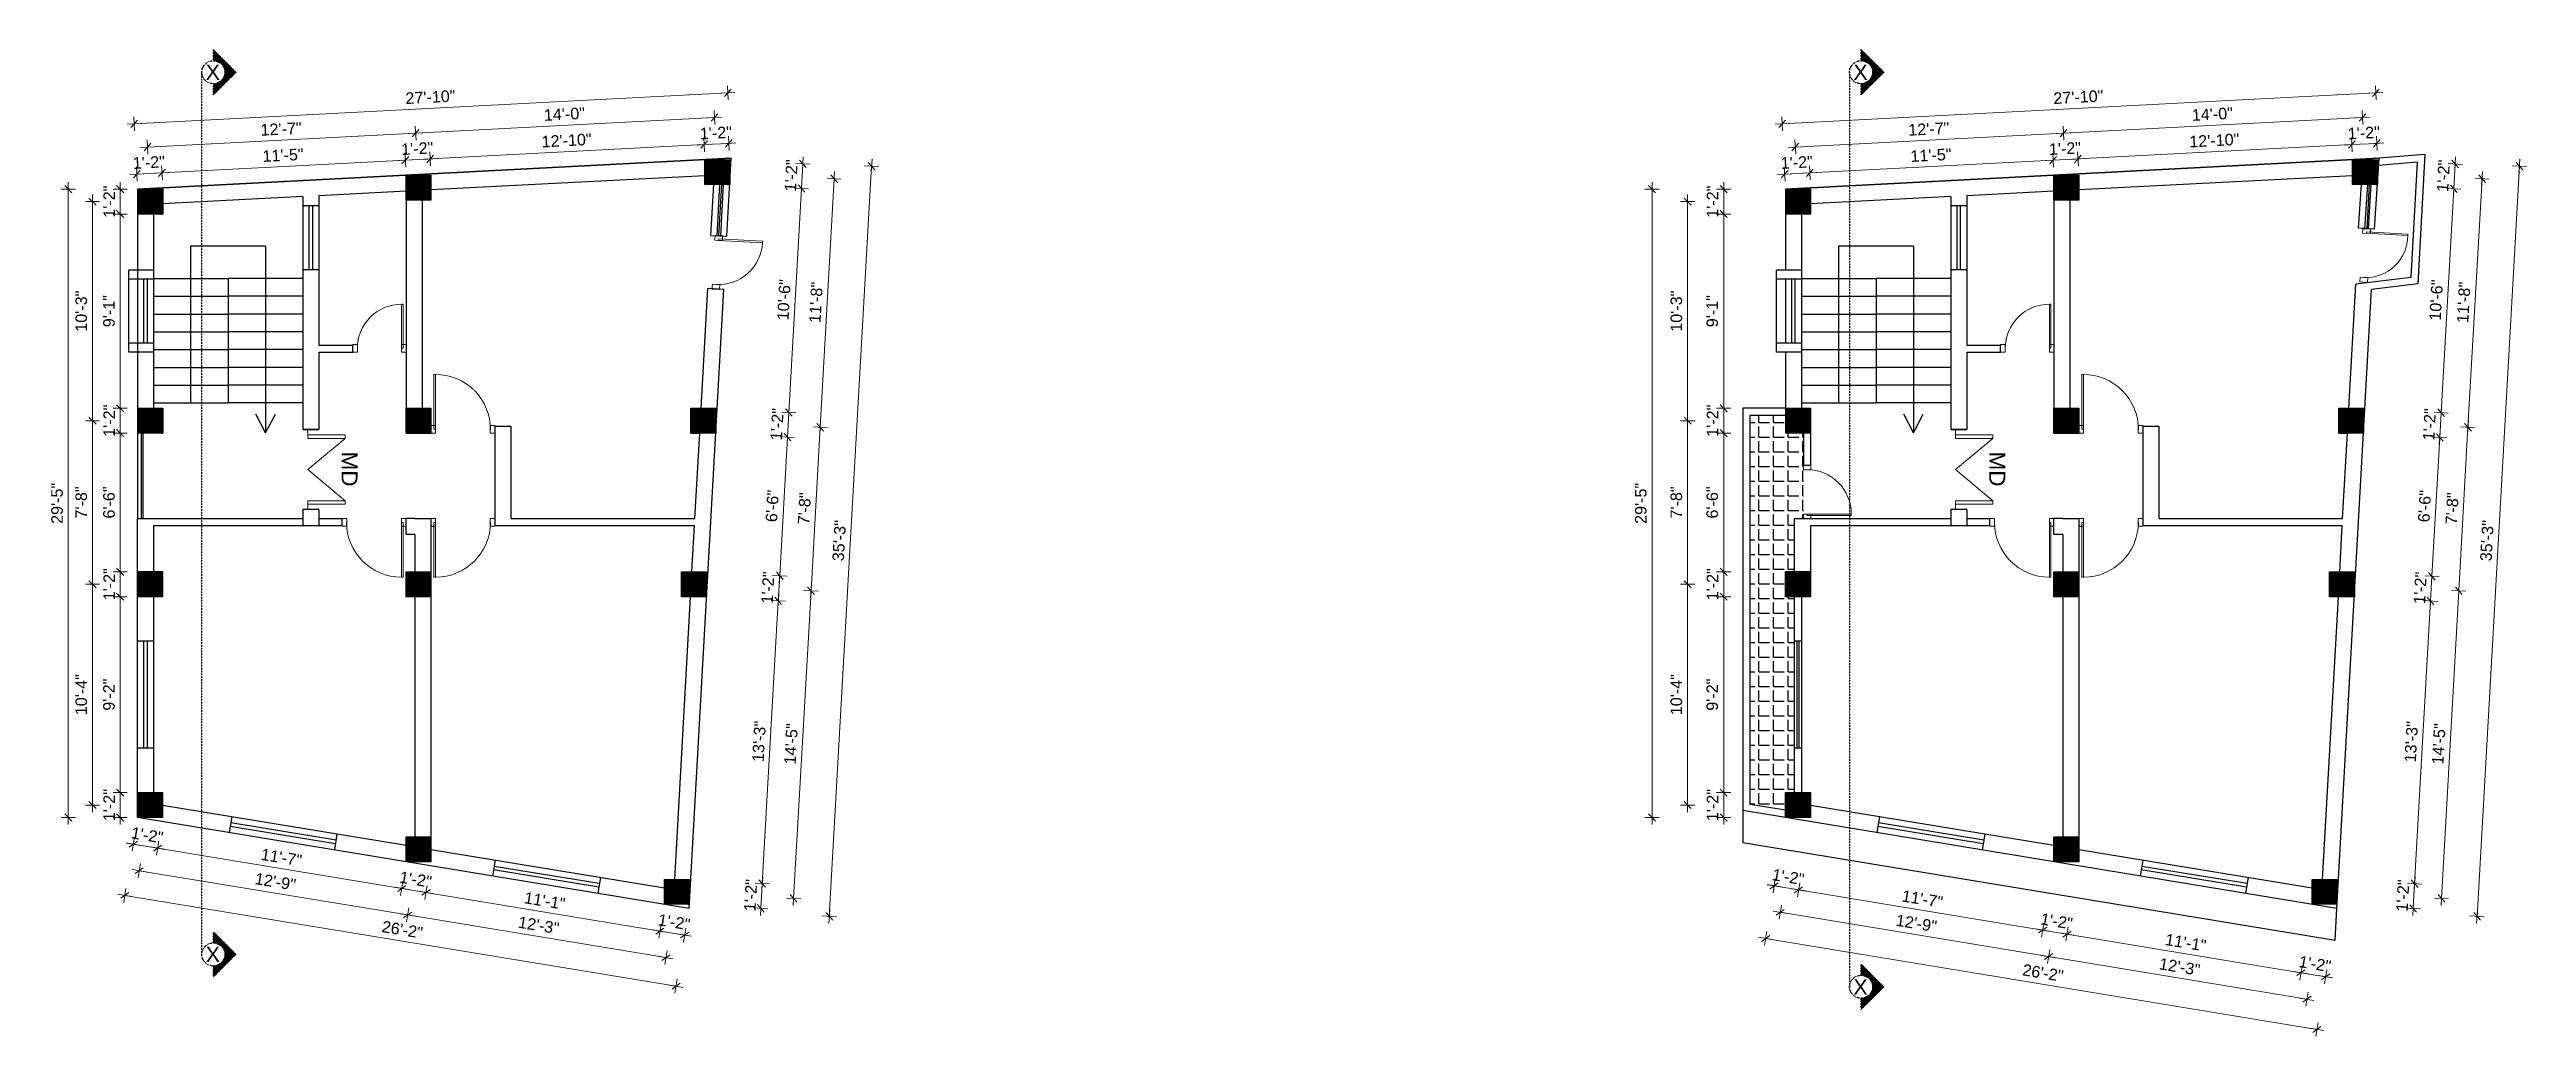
# Model space of a CAD drawing. Header units: inches. Extents: x -14619 to 1971361, y -855114 to -978.
# Drawn here: x 15741 to 17135, y -13115 to -12560 of the extents above; entities that cross this region are included whole.
import ezdxf
from ezdxf.enums import TextEntityAlignment as Align

# ---------------------------------------------------------------- set-up
doc = ezdxf.new("R2010")
doc.units = ezdxf.units.IN
doc.header["$LTSCALE"] = 0.5
doc.header["$MEASUREMENT"] = 0
doc.header["$PDMODE"] = 66
doc.linetypes.add('CENTERX2', pattern=[4, 2.5, -0.5, 0.5, -0.5])
doc.layers.add('A-Sect-Iden', color=111, linetype='CENTERX2')
for name, color, linetype, lineweight in [('DIM', 180, 'Continuous', 5), ('ELEVATION', 85, 'Continuous', 9), ('Toilet', 7, 'Continuous', 25), ('window', 6, 'Continuous', 13)]:
    doc.layers.add(name, color=color, linetype=linetype, lineweight=lineweight)
doc.styles.add('arial', font='arial.ttf')
doc.styles.add('HEADING', font='swissel.ttf')
doc.styles.get("Standard").update_dxf_attribs({"font": 'arial.ttf'})
doc.dimstyles.new('1 96', dxfattribs={"dimtxt": 6.5, "dimasz": 4, "dimexe": 0, "dimexo": 0, "dimgap": 3, "dimtad": 1, "dimdec": 0, "dimzin": 11, "dimdsep": 46, "dimlunit": 3, "dimtxsty": 'arial', "dimblk": 'oblique', "dimcen": 4, "dimse1": 1, "dimse2": 1, "dimclrd": 256, "dimclre": 256, "dimclrt": 256, "dimadec": 0, "dimazin": 0, "dimtfac": 1, "dimtdec": 0, "dimtix": 1, "dimtmove": 0, "dimatfit": 3, "dimldrblk": 'Arrow2', "dimfxl": 1, "dimtolj": 1, "dimtzin": 0, "dimlwd": -1, "dimlwe": 9, "dimarcsym": 0})
pattern_1 = [(45, (-12928.20696, 5817.94261), (-0.08838834765, 0.08838834765), [])]
pattern_2 = [(45, (-13855.15141, 5817.94261), (-0.08838834765, 0.08838834765), [])]

msp = doc.modelspace()

# ---------------------------------------------------------------- texts
for p in [(15910.1, -12795.5), (16837, -12795.5)]:
    msp.add_text('MD', height=9.03, rotation=270).set_placement(p, align=Align.MIDDLE_CENTER)
at = {"layer": 'A-Sect-Iden', "ltscale": 0.5, "char_height": 8.64, "width": 27.673, "attachment_point": 5, "style": 'HEADING'}
for insert in [(15833.2, -12572.3), (16760.1, -12572.3), (15833.2, -13068.5), (16760.1, -13086.8)]:
    msp.add_mtext('{\\fArial|b0|i0|c0|p34;X}', dxfattribs=dict(at, insert=insert))

# ---------------------------------------------------------------- blocks, each defined once
blk = doc.blocks.new('door')
at = {"layer": 'window', "ltscale": 0.002}
for p, q in [((-100562.7, -53980.3), (-100562.7, -53949.5)), ((-100561.8, -53949.5), (-100562.7, -53949.5)), ((-100561.8, -53980.3), (-100561.8, -53949.5)), ((-100561.8, -53980.3), (-100562.7, -53980.3))]:
    blk.add_line(p, q, dxfattribs=at)
for points in [[(-100596.1, -53982.5), (-100593.5, -53982.5), (-100593.5, -53978.2), (-100596.1, -53978.2)], [(-100560.1, -53982.5), (-100562.7, -53982.5), (-100562.7, -53978.2), (-100560.1, -53978.2)]]:
    blk.add_lwpolyline(points, close=True, dxfattribs=at)
blk.add_arc((-100562.7, -53980.4), 30.9, 89.9793, 179.9793, dxfattribs=at)
blk = doc.blocks.new('oblique')
at = {"lineweight": 9}
for p, q in [((1, 0), (-1, 0)), ((-0.5, -0.5), (0.5, 0.5)), ((0, 1), (0, -1))]:
    blk.add_line(p, q, dxfattribs=at)
blk = doc.blocks.new('*D1192')
at = {"layer": 'Defpoints', "color": 0, "transparency": 16777216}
for p in [(15804.6, -12628.9), (15805, -12637.3), (15790.9, -12638.1)]:
    blk.add_point(p, dxfattribs=at)
at = {"layer": 'DIM', "transparency": 16777216}
for p, q in [((15790.5, -12629.6), (15786.5, -12629.8)), ((15790.5, -12629.6), (15804.6, -12628.9)), ((15804.6, -12628.9), (15808.6, -12628.7))]:
    blk.add_line(p, q, dxfattribs=at)
at = {"layer": 'DIM', "transparency": 16777216, "xscale": 4, "yscale": 4, "zscale": 4}
for p, rotation in [((15790.5, -12629.6), 2.975964946171272), ((15804.6, -12628.9), 182.9759649461712)]:
    blk.add_blockref('oblique', p, dxfattribs=dict(at, rotation=rotation))
at = {"layer": 'DIM', "transparency": 16777216, "insert": (15797.2, -12623), "char_height": 6.5, "attachment_point": 5, "rotation": 2.976, "style": 'arial'}
blk.add_mtext('\\A1;1\'-2"', dxfattribs=at)
blk = doc.blocks.new('_Oblique')
at = {"color": 0, "linetype": 'ByBlock', "lineweight": -2}
blk.add_line((-0.5, -0.5), (0.5, 0.5), dxfattribs=at)
blk = doc.blocks.new('Arrow2')
for p, q in [((-4.1, 0.75), (-3.08, 0)), ((0, 0), (-4.1, 0.75)), ((-3.08, 0), (-4.1, -0.75)), ((-4.1, -0.75), (0, 0))]:
    blk.add_line(p, q)
blk.add_solid([(-4.1, 0.75), (0, 0), (-3.08, 0), (-4.1, -0.75)])
blk = doc.blocks.new('*D1193')
at = {"layer": 'Defpoints', "color": 0, "transparency": 16777216}
for p in [(15941.5, -12621.8), (15805, -12637.3), (15941.9, -12630.2)]:
    blk.add_point(p, dxfattribs=at)
at = {"layer": 'DIM', "transparency": 16777216}
blk.add_line((15804.6, -12628.9), (15941.5, -12621.8), dxfattribs=at)
at = {"layer": 'DIM', "transparency": 16777216, "xscale": 4, "yscale": 4, "zscale": 4}
for p, rotation in [((15941.5, -12621.8), 2.975964946171242), ((15804.6, -12628.9), 182.9759649461712)]:
    blk.add_blockref('oblique', p, dxfattribs=dict(at, rotation=rotation))
at = {"layer": 'DIM', "transparency": 16777216, "insert": (15872.7, -12619), "char_height": 6.5, "attachment_point": 5, "rotation": 2.976, "style": 'arial'}
blk.add_mtext('\\A1;11\'-5"', dxfattribs=at)
blk = doc.blocks.new('*D1194')
at = {"layer": 'Defpoints', "color": 0, "transparency": 16777216}
for p in [(15955.5, -12621.1), (15941.9, -12630.2), (15955.9, -12630.2)]:
    blk.add_point(p, dxfattribs=at)
at = {"layer": 'DIM', "transparency": 16777216}
for p, q in [((15941.5, -12621.8), (15937.5, -12622)), ((15941.5, -12621.8), (15955.5, -12621.1)), ((15955.5, -12621.1), (15959.5, -12620.9))]:
    blk.add_line(p, q, dxfattribs=at)
at = {"layer": 'DIM', "transparency": 16777216, "xscale": 4, "yscale": 4, "zscale": 4}
for p, rotation in [((15941.5, -12621.8), 2.975964946171272), ((15955.5, -12621.1), 182.9759649461712)]:
    blk.add_blockref('oblique', p, dxfattribs=dict(at, rotation=rotation))
at = {"layer": 'DIM', "transparency": 16777216, "insert": (15948.2, -12615.2), "char_height": 6.5, "attachment_point": 5, "rotation": 2.976, "style": 'arial'}
blk.add_mtext('\\A1;1\'-2"', dxfattribs=at)
blk = doc.blocks.new('*D1195')
at = {"layer": 'Defpoints', "color": 0, "transparency": 16777216}
for p in [(16109.6, -12613), (16110, -12621.5), (15955.9, -12630.2)]:
    blk.add_point(p, dxfattribs=at)
at = {"layer": 'DIM', "transparency": 16777216}
blk.add_line((15955.5, -12621.1), (16109.6, -12613), dxfattribs=at)
at = {"layer": 'DIM', "transparency": 16777216, "xscale": 4, "yscale": 4, "zscale": 4}
for p, rotation in [((16109.6, -12613), 2.975964946171242), ((15955.5, -12621.1), 182.9759649461712)]:
    blk.add_blockref('oblique', p, dxfattribs=dict(at, rotation=rotation))
at = {"layer": 'DIM', "transparency": 16777216, "insert": (16032.2, -12610.7), "char_height": 6.5, "attachment_point": 5, "rotation": 2.976, "style": 'arial'}
blk.add_mtext('\\A1;12\'-10"', dxfattribs=at)
blk = doc.blocks.new('*D1196')
at = {"layer": 'Defpoints', "color": 0, "transparency": 16777216}
for p in [(16110, -12621.5), (16123.5, -12612.3), (16124, -12621.5)]:
    blk.add_point(p, dxfattribs=at)
at = {"layer": 'DIM', "transparency": 16777216}
for p, q in [((16109.6, -12613), (16105.6, -12613.3)), ((16109.6, -12613), (16123.5, -12612.3)), ((16123.5, -12612.3), (16127.5, -12612.1))]:
    blk.add_line(p, q, dxfattribs=at)
at = {"layer": 'DIM', "transparency": 16777216, "xscale": 4, "yscale": 4, "zscale": 4}
for p, rotation in [((16109.6, -12613), 2.975964946171272), ((16123.5, -12612.3), 182.9759649461712)]:
    blk.add_blockref('oblique', p, dxfattribs=dict(at, rotation=rotation))
at = {"layer": 'DIM', "transparency": 16777216, "insert": (16116.2, -12606.4), "char_height": 6.5, "attachment_point": 5, "rotation": 2.976, "style": 'arial'}
blk.add_mtext('\\A1;1\'-2"', dxfattribs=at)
blk = doc.blocks.new('*D1197')
at = {"layer": 'Defpoints', "color": 0, "transparency": 16777216}
for p in [(15947.3, -12606.6), (15948.9, -12637.2), (15798, -12645.1)]:
    blk.add_point(p, dxfattribs=at)
at = {"layer": 'DIM', "transparency": 16777216}
blk.add_line((15796.4, -12614.4), (15947.3, -12606.6), dxfattribs=at)
at = {"layer": 'DIM', "transparency": 16777216, "xscale": 4, "yscale": 4, "zscale": 4}
for p, rotation in [((15947.3, -12606.6), 2.975964946168176), ((15796.4, -12614.4), 182.9759649461682)]:
    blk.add_blockref('oblique', p, dxfattribs=dict(at, rotation=rotation))
at = {"layer": 'DIM', "transparency": 16777216, "insert": (15871.6, -12604.2), "char_height": 6.5, "attachment_point": 5, "rotation": 2.976, "style": 'arial'}
blk.add_mtext('\\A1;12\'-7"', dxfattribs=at)
blk = doc.blocks.new('*D1198')
at = {"layer": 'Defpoints', "color": 0, "transparency": 16777216}
for p in [(16115.4, -12597.8), (15948.9, -12637.2), (16117, -12628.5)]:
    blk.add_point(p, dxfattribs=at)
at = {"layer": 'DIM', "transparency": 16777216}
blk.add_line((15947.3, -12606.6), (16115.4, -12597.8), dxfattribs=at)
at = {"layer": 'DIM', "transparency": 16777216, "xscale": 4, "yscale": 4, "zscale": 4}
for p, rotation in [((16115.4, -12597.8), 2.975964946168137), ((15947.3, -12606.6), 182.9759649461682)]:
    blk.add_blockref('oblique', p, dxfattribs=dict(at, rotation=rotation))
at = {"layer": 'DIM', "transparency": 16777216, "insert": (16031, -12595.9), "char_height": 6.5, "attachment_point": 5, "rotation": 2.976, "style": 'arial'}
blk.add_mtext('\\A1;14\'-0"', dxfattribs=at)
blk = doc.blocks.new('*D1199')
at = {"layer": 'Defpoints', "color": 0, "transparency": 16777216}
for p in [(15789, -12601.3), (16124.8, -12620.7), (15790.9, -12638.1)]:
    blk.add_point(p, dxfattribs=at)
at = {"layer": 'DIM', "transparency": 16777216}
blk.add_line((16122.9, -12583.9), (15789, -12601.3), dxfattribs=at)
at = {"layer": 'DIM', "transparency": 16777216, "xscale": 4, "yscale": 4, "zscale": 4}
for p, rotation in [((16122.9, -12583.9), 2.975964946168395), ((15789, -12601.3), 182.9759649461684)]:
    blk.add_blockref('oblique', p, dxfattribs=dict(at, rotation=rotation))
at = {"layer": 'DIM', "transparency": 16777216, "insert": (15955.6, -12586.3), "char_height": 6.5, "attachment_point": 5, "rotation": 2.976, "style": 'arial'}
blk.add_mtext('\\A1;27\'-10"', dxfattribs=at)
blk = doc.blocks.new('*D1200')
at = {"layer": 'Defpoints', "color": 0, "transparency": 16777216}
for p in [(15804.9, -12991.5), (15802.1, -13008.7), (15941.9, -13016.4)]:
    blk.add_point(p, dxfattribs=at)
at = {"layer": 'DIM', "transparency": 16777216}
blk.add_line((15939.5, -13031.4), (15802.1, -13008.7), dxfattribs=at)
at = {"layer": 'DIM', "transparency": 16777216, "xscale": 4, "yscale": 4, "zscale": 4}
for p, rotation in [((15802.1, -13008.7), 170.6334039607937), ((15939.5, -13031.4), 350.6334039607937)]:
    blk.add_blockref('oblique', p, dxfattribs=dict(at, rotation=rotation))
at = {"layer": 'DIM', "transparency": 16777216, "insert": (15871.8, -13013.9), "char_height": 6.5, "attachment_point": 5, "rotation": 350.6334, "style": 'arial'}
blk.add_mtext('\\A1;11\'-7"', dxfattribs=at)
blk = doc.blocks.new('*D1201')
at = {"layer": 'Defpoints', "color": 0, "transparency": 16777216}
for p in [(15790.9, -12991.5), (15804.9, -12991.5), (15788.5, -13006.5)]:
    blk.add_point(p, dxfattribs=at)
at = {"layer": 'DIM', "transparency": 16777216}
for p, q in [((15788.5, -13006.5), (15784.5, -13005.8)), ((15802.1, -13008.7), (15788.5, -13006.5)), ((15802.1, -13008.7), (15806, -13009.4))]:
    blk.add_line(p, q, dxfattribs=at)
at = {"layer": 'DIM', "transparency": 16777216, "xscale": 4, "yscale": 4, "zscale": 4}
for p, rotation in [((15788.5, -13006.5), 350.6334039607937), ((15802.1, -13008.7), 170.6334039607937)]:
    blk.add_blockref('oblique', p, dxfattribs=dict(at, rotation=rotation))
at = {"layer": 'DIM', "transparency": 16777216, "insert": (15796.3, -13001.4), "char_height": 6.5, "attachment_point": 5, "rotation": 350.6334, "style": 'arial'}
blk.add_mtext('\\A1;1\'-2"', dxfattribs=at)
blk = doc.blocks.new('*D1202')
at = {"layer": 'Defpoints', "color": 0, "transparency": 16777216}
for p in [(15941.9, -13016.4), (15955.9, -13016.4), (15953.1, -13033.6)]:
    blk.add_point(p, dxfattribs=at)
at = {"layer": 'DIM', "transparency": 16777216}
for p, q in [((15939.5, -13031.4), (15935.5, -13030.7)), ((15939.5, -13031.4), (15953.1, -13033.6)), ((15953.1, -13033.6), (15957, -13034.3))]:
    blk.add_line(p, q, dxfattribs=at)
at = {"layer": 'DIM', "transparency": 16777216, "xscale": 4, "yscale": 4, "zscale": 4}
for p, rotation in [((15939.5, -13031.4), 350.6334039607937), ((15953.1, -13033.6), 170.6334039607937)]:
    blk.add_blockref('oblique', p, dxfattribs=dict(at, rotation=rotation))
at = {"layer": 'DIM', "transparency": 16777216, "insert": (15947.3, -13026.3), "char_height": 6.5, "attachment_point": 5, "rotation": 350.6334, "style": 'arial'}
blk.add_mtext('\\A1;1\'-2"', dxfattribs=at)
blk = doc.blocks.new('*D1203')
at = {"layer": 'Defpoints', "color": 0, "transparency": 16777216}
for p in [(15955.9, -13016.4), (16087.2, -13040.3), (16084.7, -13055.4)]:
    blk.add_point(p, dxfattribs=at)
at = {"layer": 'DIM', "transparency": 16777216}
blk.add_line((15953.1, -13033.6), (16084.7, -13055.4), dxfattribs=at)
at = {"layer": 'DIM', "transparency": 16777216, "xscale": 4, "yscale": 4, "zscale": 4}
for p, rotation in [((15953.1, -13033.6), 170.6334039607937), ((16084.7, -13055.4), 350.6334039607937)]:
    blk.add_blockref('oblique', p, dxfattribs=dict(at, rotation=rotation))
at = {"layer": 'DIM', "transparency": 16777216, "insert": (16019.9, -13038.3), "char_height": 6.5, "attachment_point": 5, "rotation": 350.6334, "style": 'arial'}
blk.add_mtext('\\A1;11\'-1"', dxfattribs=at)
blk = doc.blocks.new('*D1204')
at = {"layer": 'Defpoints', "color": 0, "transparency": 16777216}
for p in [(16087.2, -13040.3), (16101.1, -13042.6), (16098.6, -13057.6)]:
    blk.add_point(p, dxfattribs=at)
at = {"layer": 'DIM', "transparency": 16777216}
for p, q in [((16084.7, -13055.4), (16080.8, -13054.7)), ((16084.7, -13055.4), (16098.6, -13057.6)), ((16098.6, -13057.6), (16102.5, -13058.3))]:
    blk.add_line(p, q, dxfattribs=at)
at = {"layer": 'DIM', "transparency": 16777216, "xscale": 4, "yscale": 4, "zscale": 4}
for p, rotation in [((16084.7, -13055.4), 350.6334039607937), ((16098.6, -13057.6), 170.6334039607937)]:
    blk.add_blockref('oblique', p, dxfattribs=dict(at, rotation=rotation))
at = {"layer": 'DIM', "transparency": 16777216, "insert": (16092.7, -13050.3), "char_height": 6.5, "attachment_point": 5, "rotation": 350.6334, "style": 'arial'}
blk.add_mtext('\\A1;1\'-2"', dxfattribs=at)
blk = doc.blocks.new('*D1205')
at = {"layer": 'Defpoints', "color": 0, "transparency": 16777216}
for p in [(15797.9, -12984.5), (15948.9, -13009.4), (15942.8, -13046.3)]:
    blk.add_point(p, dxfattribs=at)
at = {"layer": 'DIM', "transparency": 16777216}
blk.add_line((15791.8, -13021.4), (15942.8, -13046.3), dxfattribs=at)
at = {"layer": 'DIM', "transparency": 16777216, "xscale": 4, "yscale": 4, "zscale": 4}
for p, rotation in [((15791.8, -13021.4), 170.6334039608206), ((15942.8, -13046.3), 350.6334039608207)]:
    blk.add_blockref('oblique', p, dxfattribs=dict(at, rotation=rotation))
at = {"layer": 'DIM', "transparency": 16777216, "insert": (15868.4, -13027.6), "char_height": 6.5, "attachment_point": 5, "rotation": 350.6334, "style": 'arial'}
blk.add_mtext('\\A1;12\'-9"', dxfattribs=at)
blk = doc.blocks.new('*D1206')
at = {"layer": 'Defpoints', "color": 0, "transparency": 16777216}
for p in [(15948.9, -13009.4), (16094.2, -13033.3), (16088.1, -13070.3)]:
    blk.add_point(p, dxfattribs=at)
at = {"layer": 'DIM', "transparency": 16777216}
blk.add_line((15942.8, -13046.3), (16088.1, -13070.3), dxfattribs=at)
at = {"layer": 'DIM', "transparency": 16777216, "xscale": 4, "yscale": 4, "zscale": 4}
for p, rotation in [((15942.8, -13046.3), 170.6334039608206), ((16088.1, -13070.3), 350.6334039608207)]:
    blk.add_blockref('oblique', p, dxfattribs=dict(at, rotation=rotation))
at = {"layer": 'DIM', "transparency": 16777216, "insert": (16016.5, -13052.1), "char_height": 6.5, "attachment_point": 5, "rotation": 350.6334, "style": 'arial'}
blk.add_mtext('\\A1;12\'-3"', dxfattribs=at)
blk = doc.blocks.new('*D1207')
at = {"layer": 'Defpoints', "color": 0, "transparency": 16777216}
for p in [(15790.9, -12991.5), (15783.7, -13035.3), (16101.1, -13042.6)]:
    blk.add_point(p, dxfattribs=at)
at = {"layer": 'DIM', "transparency": 16777216}
blk.add_line((16093.8, -13086.4), (15783.7, -13035.3), dxfattribs=at)
at = {"layer": 'DIM', "transparency": 16777216, "xscale": 4, "yscale": 4, "zscale": 4}
for p, rotation in [((15783.7, -13035.3), 170.6334039608233), ((16093.8, -13086.4), 350.6334039608233)]:
    blk.add_blockref('oblique', p, dxfattribs=dict(at, rotation=rotation))
at = {"layer": 'DIM', "transparency": 16777216, "insert": (15939.8, -13054.6), "char_height": 6.5, "attachment_point": 5, "rotation": 350.6334, "style": 'arial'}
blk.add_mtext('\\A1;26\'-2"', dxfattribs=at)
blk = doc.blocks.new('*D1208')
at = {"layer": 'Defpoints', "color": 0, "transparency": 16777216}
for p in [(15781.1, -12977.5), (15790.9, -12977.5), (15790.9, -12991.5)]:
    blk.add_point(p, dxfattribs=at)
at = {"layer": 'DIM', "transparency": 16777216}
for p, q in [((15781.1, -12977.5), (15781.1, -12973.5)), ((15781.1, -12991.5), (15781.1, -12977.5)), ((15781.1, -12991.5), (15781.1, -12995.5))]:
    blk.add_line(p, q, dxfattribs=at)
at = {"layer": 'DIM', "transparency": 16777216, "xscale": 4, "yscale": 4, "zscale": 4}
for p, rotation in [((15781.1, -12977.5), 270), ((15781.1, -12991.5), 90)]:
    blk.add_blockref('oblique', p, dxfattribs=dict(at, rotation=rotation))
at = {"layer": 'DIM', "transparency": 16777216, "insert": (15774.9, -12984.5), "char_height": 6.5, "attachment_point": 5, "rotation": 90, "style": 'arial'}
blk.add_mtext('\\A1;1\'-2"', dxfattribs=at)
blk = doc.blocks.new('*D1209')
at = {"layer": 'Defpoints', "color": 0, "transparency": 16777216}
for p in [(15781.1, -12867.3), (15790.9, -12867.3), (15790.9, -12977.5)]:
    blk.add_point(p, dxfattribs=at)
at = {"layer": 'DIM', "transparency": 16777216}
blk.add_line((15781.1, -12977.5), (15781.1, -12867.3), dxfattribs=at)
at = {"layer": 'DIM', "transparency": 16777216, "xscale": 4, "yscale": 4, "zscale": 4}
for p, rotation in [((15781.1, -12867.3), 90), ((15781.1, -12977.5), 270)]:
    blk.add_blockref('oblique', p, dxfattribs=dict(at, rotation=rotation))
at = {"layer": 'DIM', "transparency": 16777216, "insert": (15774.8, -12922.4), "char_height": 6.5, "attachment_point": 5, "rotation": 90, "style": 'arial'}
blk.add_mtext('\\A1;9\'-2"', dxfattribs=at)
blk = doc.blocks.new('*D1210')
at = {"layer": 'Defpoints', "color": 0, "transparency": 16777216}
for p in [(15781.1, -12853.3), (15790.9, -12853.3), (15790.9, -12867.3)]:
    blk.add_point(p, dxfattribs=at)
at = {"layer": 'DIM', "transparency": 16777216}
for p, q in [((15781.1, -12853.3), (15781.1, -12849.3)), ((15781.1, -12867.3), (15781.1, -12853.3)), ((15781.1, -12867.3), (15781.1, -12871.3))]:
    blk.add_line(p, q, dxfattribs=at)
at = {"layer": 'DIM', "transparency": 16777216, "xscale": 4, "yscale": 4, "zscale": 4}
for p, rotation in [((15781.1, -12853.3), 270), ((15781.1, -12867.3), 90)]:
    blk.add_blockref('oblique', p, dxfattribs=dict(at, rotation=rotation))
at = {"layer": 'DIM', "transparency": 16777216, "insert": (15774.9, -12860.3), "char_height": 6.5, "attachment_point": 5, "rotation": 90, "style": 'arial'}
blk.add_mtext('\\A1;1\'-2"', dxfattribs=at)
blk = doc.blocks.new('*D1211')
at = {"layer": 'Defpoints', "color": 0, "transparency": 16777216}
for p in [(15781.1, -12775.3), (15791, -12775.3), (15790.9, -12853.3)]:
    blk.add_point(p, dxfattribs=at)
at = {"layer": 'DIM', "transparency": 16777216}
blk.add_line((15781.1, -12853.3), (15781.1, -12775.3), dxfattribs=at)
at = {"layer": 'DIM', "transparency": 16777216, "xscale": 4, "yscale": 4, "zscale": 4}
for p, rotation in [((15781.1, -12775.3), 90), ((15781.1, -12853.3), 270)]:
    blk.add_blockref('oblique', p, dxfattribs=dict(at, rotation=rotation))
at = {"layer": 'DIM', "transparency": 16777216, "insert": (15774.8, -12814.3), "char_height": 6.5, "attachment_point": 5, "rotation": 90, "style": 'arial'}
blk.add_mtext('\\A1;6\'-6"', dxfattribs=at)
blk = doc.blocks.new('*D1212')
at = {"layer": 'Defpoints', "color": 0, "transparency": 16777216}
for p in [(15781.1, -12761.3), (15791, -12761.3), (15791, -12775.3)]:
    blk.add_point(p, dxfattribs=at)
at = {"layer": 'DIM', "transparency": 16777216}
for p, q in [((15781.1, -12761.3), (15781.1, -12757.3)), ((15781.1, -12775.3), (15781.1, -12761.3)), ((15781.1, -12775.3), (15781.1, -12779.3))]:
    blk.add_line(p, q, dxfattribs=at)
at = {"layer": 'DIM', "transparency": 16777216, "xscale": 4, "yscale": 4, "zscale": 4}
for p, rotation in [((15781.1, -12761.3), 270), ((15781.1, -12775.3), 90)]:
    blk.add_blockref('oblique', p, dxfattribs=dict(at, rotation=rotation))
at = {"layer": 'DIM', "transparency": 16777216, "insert": (15774.9, -12768.3), "char_height": 6.5, "attachment_point": 5, "rotation": 90, "style": 'arial'}
blk.add_mtext('\\A1;1\'-2"', dxfattribs=at)
blk = doc.blocks.new('*D1213')
at = {"layer": 'Defpoints', "color": 0, "transparency": 16777216}
for p in [(15781.1, -12652.1), (15791, -12652.1), (15791, -12761.3)]:
    blk.add_point(p, dxfattribs=at)
at = {"layer": 'DIM', "transparency": 16777216}
blk.add_line((15781.1, -12761.3), (15781.1, -12652.1), dxfattribs=at)
at = {"layer": 'DIM', "transparency": 16777216, "xscale": 4, "yscale": 4, "zscale": 4}
for p, rotation in [((15781.1, -12652.1), 90), ((15781.1, -12761.3), 270)]:
    blk.add_blockref('oblique', p, dxfattribs=dict(at, rotation=rotation))
at = {"layer": 'DIM', "transparency": 16777216, "insert": (15774.8, -12706.7), "char_height": 6.5, "attachment_point": 5, "rotation": 90, "style": 'arial'}
blk.add_mtext('\\A1;9\'-1"', dxfattribs=at)
blk = doc.blocks.new('*D1214')
at = {"layer": 'Defpoints', "color": 0, "transparency": 16777216}
for p in [(15781.1, -12638.1), (15791, -12638.1), (15791, -12652.1)]:
    blk.add_point(p, dxfattribs=at)
at = {"layer": 'DIM', "transparency": 16777216}
for p, q in [((15781.1, -12638.1), (15781.1, -12634.1)), ((15781.1, -12652.1), (15781.1, -12638.1)), ((15781.1, -12652.1), (15781.1, -12656.1))]:
    blk.add_line(p, q, dxfattribs=at)
at = {"layer": 'DIM', "transparency": 16777216, "xscale": 4, "yscale": 4, "zscale": 4}
for p, rotation in [((15781.1, -12638.1), 270), ((15781.1, -12652.1), 90)]:
    blk.add_blockref('oblique', p, dxfattribs=dict(at, rotation=rotation))
at = {"layer": 'DIM', "transparency": 16777216, "insert": (15774.9, -12645.1), "char_height": 6.5, "attachment_point": 5, "rotation": 90, "style": 'arial'}
blk.add_mtext('\\A1;1\'-2"', dxfattribs=at)
blk = doc.blocks.new('*D1215')
at = {"layer": 'Defpoints', "color": 0, "transparency": 16777216}
for p in [(15765.5, -12860.3), (15797.9, -12860.3), (15797.9, -12984.5)]:
    blk.add_point(p, dxfattribs=at)
at = {"layer": 'DIM', "transparency": 16777216}
blk.add_line((15765.5, -12984.5), (15765.5, -12860.3), dxfattribs=at)
at = {"layer": 'DIM', "transparency": 16777216, "xscale": 4, "yscale": 4, "zscale": 4}
for p, rotation in [((15765.5, -12860.3), 90), ((15765.5, -12984.5), 270)]:
    blk.add_blockref('oblique', p, dxfattribs=dict(at, rotation=rotation))
at = {"layer": 'DIM', "transparency": 16777216, "insert": (15759.2, -12922.4), "char_height": 6.5, "attachment_point": 5, "rotation": 90, "style": 'arial'}
blk.add_mtext('\\A1;10\'-4"', dxfattribs=at)
blk = doc.blocks.new('*D1216')
at = {"layer": 'Defpoints', "color": 0, "transparency": 16777216}
for p in [(15765.5, -12768.3), (15798, -12768.3), (15797.9, -12860.3)]:
    blk.add_point(p, dxfattribs=at)
at = {"layer": 'DIM', "transparency": 16777216}
blk.add_line((15765.5, -12860.3), (15765.5, -12768.3), dxfattribs=at)
at = {"layer": 'DIM', "transparency": 16777216, "xscale": 4, "yscale": 4, "zscale": 4}
for p, rotation in [((15765.5, -12768.3), 90), ((15765.5, -12860.3), 270)]:
    blk.add_blockref('oblique', p, dxfattribs=dict(at, rotation=rotation))
at = {"layer": 'DIM', "transparency": 16777216, "insert": (15759.2, -12814.3), "char_height": 6.5, "attachment_point": 5, "rotation": 90, "style": 'arial'}
blk.add_mtext('\\A1;7\'-8"', dxfattribs=at)
blk = doc.blocks.new('*D1217')
at = {"layer": 'Defpoints', "color": 0, "transparency": 16777216}
for p in [(15765.5, -12645.1), (15798, -12645.1), (15798, -12768.3)]:
    blk.add_point(p, dxfattribs=at)
at = {"layer": 'DIM', "transparency": 16777216}
blk.add_line((15765.5, -12768.3), (15765.5, -12645.1), dxfattribs=at)
at = {"layer": 'DIM', "transparency": 16777216, "xscale": 4, "yscale": 4, "zscale": 4}
for p, rotation in [((15765.5, -12645.1), 90), ((15765.5, -12768.3), 270)]:
    blk.add_blockref('oblique', p, dxfattribs=dict(at, rotation=rotation))
at = {"layer": 'DIM', "transparency": 16777216, "insert": (15759.2, -12706.7), "char_height": 6.5, "attachment_point": 5, "rotation": 90, "style": 'arial'}
blk.add_mtext('\\A1;10\'-3"', dxfattribs=at)
blk = doc.blocks.new('*D1218')
at = {"layer": 'Defpoints', "color": 0, "transparency": 16777216}
for p in [(15751.9, -12638.1), (15790.9, -12638.1), (15790.9, -12991.5)]:
    blk.add_point(p, dxfattribs=at)
at = {"layer": 'DIM', "transparency": 16777216}
blk.add_line((15751.9, -12991.5), (15751.9, -12638.1), dxfattribs=at)
at = {"layer": 'DIM', "transparency": 16777216, "xscale": 4, "yscale": 4, "zscale": 4}
for p, rotation in [((15751.9, -12638.1), 90), ((15751.9, -12991.5), 270)]:
    blk.add_blockref('oblique', p, dxfattribs=dict(at, rotation=rotation))
at = {"layer": 'DIM', "transparency": 16777216, "insert": (15745.6, -12814.8), "char_height": 6.5, "attachment_point": 5, "rotation": 90, "style": 'arial'}
blk.add_mtext('\\A1;29\'-5"', dxfattribs=at)
blk = doc.blocks.new('*D1219')
at = {"layer": 'Defpoints', "color": 0, "transparency": 16777216}
for p in [(16124, -12621.5), (16124, -12635.5), (16165.1, -12623.8)]:
    blk.add_point(p, dxfattribs=at)
at = {"layer": 'DIM', "transparency": 16777216}
for p, q in [((16165.1, -12623.8), (16165.3, -12619.8)), ((16164.3, -12637.7), (16165.1, -12623.8)), ((16164.3, -12637.7), (16164.1, -12641.7))]:
    blk.add_line(p, q, dxfattribs=at)
at = {"layer": 'DIM', "transparency": 16777216, "xscale": 4, "yscale": 4, "zscale": 4}
for p, rotation in [((16165.1, -12623.8), 266.7745133990453), ((16164.3, -12637.7), 86.77451339904532)]:
    blk.add_blockref('oblique', p, dxfattribs=dict(at, rotation=rotation))
at = {"layer": 'DIM', "transparency": 16777216, "insert": (16158.5, -12630.4), "char_height": 6.5, "attachment_point": 5, "rotation": 86.7745, "style": 'arial'}
blk.add_mtext('\\A1;1\'-2"', dxfattribs=at)
blk = doc.blocks.new('*D1220')
at = {"layer": 'Defpoints', "color": 0, "transparency": 16777216}
for p in [(16124, -12635.5), (16116.1, -12761.3), (16157.2, -12763.7)]:
    blk.add_point(p, dxfattribs=at)
at = {"layer": 'DIM', "transparency": 16777216}
blk.add_line((16164.3, -12637.7), (16157.2, -12763.7), dxfattribs=at)
at = {"layer": 'DIM', "transparency": 16777216, "xscale": 4, "yscale": 4, "zscale": 4}
for p, rotation in [((16164.3, -12637.7), 86.77451339904532), ((16157.2, -12763.7), 266.7745133990453)]:
    blk.add_blockref('oblique', p, dxfattribs=dict(at, rotation=rotation))
at = {"layer": 'DIM', "transparency": 16777216, "insert": (16154.5, -12700.3), "char_height": 6.5, "attachment_point": 5, "rotation": 86.7745, "style": 'arial'}
blk.add_mtext('\\A1;10\'-6"', dxfattribs=at)
blk = doc.blocks.new('*D1221')
at = {"layer": 'Defpoints', "color": 0, "transparency": 16777216}
for p in [(16116.1, -12761.3), (16116.1, -12775.3), (16156.5, -12777.6)]:
    blk.add_point(p, dxfattribs=at)
at = {"layer": 'DIM', "transparency": 16777216}
for p, q in [((16157.2, -12763.7), (16157.5, -12759.7)), ((16157.2, -12763.7), (16156.5, -12777.6)), ((16156.5, -12777.6), (16156.2, -12781.6))]:
    blk.add_line(p, q, dxfattribs=at)
at = {"layer": 'DIM', "transparency": 16777216, "xscale": 4, "yscale": 4, "zscale": 4}
for p, rotation in [((16157.2, -12763.7), 266.7745133990453), ((16156.5, -12777.6), 86.77451339904532)]:
    blk.add_blockref('oblique', p, dxfattribs=dict(at, rotation=rotation))
at = {"layer": 'DIM', "transparency": 16777216, "insert": (16150.6, -12770.3), "char_height": 6.5, "attachment_point": 5, "rotation": 86.7745, "style": 'arial'}
blk.add_mtext('\\A1;1\'-2"', dxfattribs=at)
blk = doc.blocks.new('*D1222')
at = {"layer": 'Defpoints', "color": 0, "transparency": 16777216}
for p in [(16116.1, -12775.3), (16110.9, -12853.3), (16152.1, -12855.6)]:
    blk.add_point(p, dxfattribs=at)
at = {"layer": 'DIM', "transparency": 16777216}
blk.add_line((16156.5, -12777.6), (16152.1, -12855.6), dxfattribs=at)
at = {"layer": 'DIM', "transparency": 16777216, "xscale": 4, "yscale": 4, "zscale": 4}
for p, rotation in [((16156.5, -12777.6), 86.77451339904532), ((16152.1, -12855.6), 266.7745133990453)]:
    blk.add_blockref('oblique', p, dxfattribs=dict(at, rotation=rotation))
at = {"layer": 'DIM', "transparency": 16777216, "insert": (16147.9, -12816.3), "char_height": 6.5, "attachment_point": 5, "rotation": 86.7745, "style": 'arial'}
blk.add_mtext('\\A1;6\'-6"', dxfattribs=at)
blk = doc.blocks.new('*D1223')
at = {"layer": 'Defpoints', "color": 0, "transparency": 16777216}
for p in [(16110.9, -12853.3), (16110.9, -12867.3), (16151.3, -12869.6)]:
    blk.add_point(p, dxfattribs=at)
at = {"layer": 'DIM', "transparency": 16777216}
for p, q in [((16152.1, -12855.6), (16151.3, -12869.6)), ((16152.1, -12855.6), (16152.3, -12851.6)), ((16151.3, -12869.6), (16151, -12873.6))]:
    blk.add_line(p, q, dxfattribs=at)
at = {"layer": 'DIM', "transparency": 16777216, "xscale": 4, "yscale": 4, "zscale": 4}
for p, rotation in [((16152.1, -12855.6), 266.7745133990453), ((16151.3, -12869.6), 86.77451339904532)]:
    blk.add_blockref('oblique', p, dxfattribs=dict(at, rotation=rotation))
at = {"layer": 'DIM', "transparency": 16777216, "insert": (16145.4, -12862.2), "char_height": 6.5, "attachment_point": 5, "rotation": 86.7745, "style": 'arial'}
blk.add_mtext('\\A1;1\'-2"', dxfattribs=at)
blk = doc.blocks.new('*D1224')
at = {"layer": 'Defpoints', "color": 0, "transparency": 16777216}
for p in [(16110.9, -12867.3), (16101.2, -13026.3), (16142.3, -13028.6)]:
    blk.add_point(p, dxfattribs=at)
at = {"layer": 'DIM', "transparency": 16777216}
blk.add_line((16151.3, -12869.6), (16142.3, -13028.6), dxfattribs=at)
at = {"layer": 'DIM', "transparency": 16777216, "xscale": 4, "yscale": 4, "zscale": 4}
for p, rotation in [((16151.3, -12869.6), 86.77451339904532), ((16142.3, -13028.6), 266.7745133990453)]:
    blk.add_blockref('oblique', p, dxfattribs=dict(at, rotation=rotation))
at = {"layer": 'DIM', "transparency": 16777216, "insert": (16140.5, -12948.7), "char_height": 6.5, "attachment_point": 5, "rotation": 86.7745, "style": 'arial'}
blk.add_mtext('\\A1;13\'-3"', dxfattribs=at)
blk = doc.blocks.new('*D1225')
at = {"layer": 'Defpoints', "color": 0, "transparency": 16777216}
for p in [(16101.2, -13026.3), (16101.2, -13040.3), (16141.5, -13042.6)]:
    blk.add_point(p, dxfattribs=at)
at = {"layer": 'DIM', "transparency": 16777216}
for p, q in [((16142.3, -13028.6), (16142.5, -13024.6)), ((16142.3, -13028.6), (16141.5, -13042.6)), ((16141.5, -13042.6), (16141.3, -13046.5))]:
    blk.add_line(p, q, dxfattribs=at)
at = {"layer": 'DIM', "transparency": 16777216, "xscale": 4, "yscale": 4, "zscale": 4}
for p, rotation in [((16142.3, -13028.6), 266.7745133990453), ((16141.5, -13042.6), 86.77451339904532)]:
    blk.add_blockref('oblique', p, dxfattribs=dict(at, rotation=rotation))
at = {"layer": 'DIM', "transparency": 16777216, "insert": (16135.7, -13035.2), "char_height": 6.5, "attachment_point": 5, "rotation": 86.7745, "style": 'arial'}
blk.add_mtext('\\A1;1\'-2"', dxfattribs=at)
blk = doc.blocks.new('*D1226')
at = {"layer": 'Defpoints', "color": 0, "transparency": 16777216}
for p in [(16103.9, -12860.3), (16169.7, -12864), (16094.2, -13033.3)]:
    blk.add_point(p, dxfattribs=at)
at = {"layer": 'DIM', "transparency": 16777216}
blk.add_line((16159.9, -13037), (16169.7, -12864), dxfattribs=at)
at = {"layer": 'DIM', "transparency": 16777216, "xscale": 4, "yscale": 4, "zscale": 4}
for p, rotation in [((16169.7, -12864), 86.77451339904033), ((16159.9, -13037), 266.7745133990404)]:
    blk.add_blockref('oblique', p, dxfattribs=dict(at, rotation=rotation))
at = {"layer": 'DIM', "transparency": 16777216, "insert": (16158.5, -12950.1), "char_height": 6.5, "attachment_point": 5, "rotation": 86.7745, "style": 'arial'}
blk.add_mtext('\\A1;14\'-5"', dxfattribs=at)
blk = doc.blocks.new('*D1227')
at = {"layer": 'Defpoints', "color": 0, "transparency": 16777216}
for p in [(16109.1, -12768.3), (16174.9, -12772), (16103.9, -12860.3)]:
    blk.add_point(p, dxfattribs=at)
at = {"layer": 'DIM', "transparency": 16777216}
blk.add_line((16169.7, -12864), (16174.9, -12772), dxfattribs=at)
at = {"layer": 'DIM', "transparency": 16777216, "xscale": 4, "yscale": 4, "zscale": 4}
for p, rotation in [((16174.9, -12772), 86.77451339904033), ((16169.7, -12864), 266.7745133990404)]:
    blk.add_blockref('oblique', p, dxfattribs=dict(at, rotation=rotation))
at = {"layer": 'DIM', "transparency": 16777216, "insert": (16166, -12817.7), "char_height": 6.5, "attachment_point": 5, "rotation": 86.7745, "style": 'arial'}
blk.add_mtext('\\A1;7\'-8"', dxfattribs=at)
blk = doc.blocks.new('*D1228')
at = {"layer": 'Defpoints', "color": 0, "transparency": 16777216}
for p in [(16117, -12628.5), (16182.7, -12632.2), (16109.1, -12768.3)]:
    blk.add_point(p, dxfattribs=at)
at = {"layer": 'DIM', "transparency": 16777216}
blk.add_line((16174.9, -12772), (16182.7, -12632.2), dxfattribs=at)
at = {"layer": 'DIM', "transparency": 16777216, "xscale": 4, "yscale": 4, "zscale": 4}
for p, rotation in [((16182.7, -12632.2), 86.77451339904033), ((16174.9, -12772), 266.7745133990404)]:
    blk.add_blockref('oblique', p, dxfattribs=dict(at, rotation=rotation))
at = {"layer": 'DIM', "transparency": 16777216, "insert": (16172.5, -12701.8), "char_height": 6.5, "attachment_point": 5, "rotation": 86.7745, "style": 'arial'}
blk.add_mtext('\\A1;11\'-8"', dxfattribs=at)
blk = doc.blocks.new('*D1229')
at = {"layer": 'Defpoints', "color": 0, "transparency": 16777216}
for p in [(16124.8, -12620.7), (16203.8, -12625.1), (16101.1, -13042.6)]:
    blk.add_point(p, dxfattribs=at)
at = {"layer": 'DIM', "transparency": 16777216}
blk.add_line((16180, -13047.1), (16203.8, -12625.1), dxfattribs=at)
at = {"layer": 'DIM', "transparency": 16777216, "xscale": 4, "yscale": 4, "zscale": 4}
for p, rotation in [((16203.8, -12625.1), 86.77451339904515), ((16180, -13047.1), 266.7745133990452)]:
    blk.add_blockref('oblique', p, dxfattribs=dict(at, rotation=rotation))
at = {"layer": 'DIM', "transparency": 16777216, "insert": (16185.6, -12835.8), "char_height": 6.5, "attachment_point": 5, "rotation": 86.7745, "style": 'arial'}
blk.add_mtext('\\A1;35\'-3"', dxfattribs=at)
blk = doc.blocks.new('*D1248')
at = {"layer": 'Defpoints', "color": 0, "transparency": 16777216}
for p in [(16731.5, -12628.9), (16732, -12637.3), (16717.9, -12638.1)]:
    blk.add_point(p, dxfattribs=at)
at = {"layer": 'DIM', "transparency": 16777216}
for p, q in [((16717.4, -12629.6), (16713.5, -12629.8)), ((16717.4, -12629.6), (16731.5, -12628.9)), ((16731.5, -12628.9), (16735.5, -12628.7))]:
    blk.add_line(p, q, dxfattribs=at)
at = {"layer": 'DIM', "transparency": 16777216, "xscale": 4, "yscale": 4, "zscale": 4}
for p, rotation in [((16717.4, -12629.6), 2.975964946171272), ((16731.5, -12628.9), 182.9759649461712)]:
    blk.add_blockref('oblique', p, dxfattribs=dict(at, rotation=rotation))
at = {"layer": 'DIM', "transparency": 16777216, "insert": (16724.2, -12623), "char_height": 6.5, "attachment_point": 5, "rotation": 2.976, "style": 'arial'}
blk.add_mtext('\\A1;1\'-2"', dxfattribs=at)
blk = doc.blocks.new('*D1241')
at = {"layer": 'Defpoints', "color": 0, "transparency": 16777216}
for p in [(16868.4, -12621.8), (16732, -12637.3), (16868.9, -12630.2)]:
    blk.add_point(p, dxfattribs=at)
at = {"layer": 'DIM', "transparency": 16777216}
blk.add_line((16731.5, -12628.9), (16868.4, -12621.8), dxfattribs=at)
at = {"layer": 'DIM', "transparency": 16777216, "xscale": 4, "yscale": 4, "zscale": 4}
for p, rotation in [((16868.4, -12621.8), 2.975964946171242), ((16731.5, -12628.9), 182.9759649461712)]:
    blk.add_blockref('oblique', p, dxfattribs=dict(at, rotation=rotation))
at = {"layer": 'DIM', "transparency": 16777216, "insert": (16799.7, -12619), "char_height": 6.5, "attachment_point": 5, "rotation": 2.976, "style": 'arial'}
blk.add_mtext('\\A1;11\'-5"', dxfattribs=at)
blk = doc.blocks.new('*D1242')
at = {"layer": 'Defpoints', "color": 0, "transparency": 16777216}
for p in [(16882.4, -12621.1), (16868.9, -12630.2), (16882.9, -12630.2)]:
    blk.add_point(p, dxfattribs=at)
at = {"layer": 'DIM', "transparency": 16777216}
for p, q in [((16868.4, -12621.8), (16864.5, -12622)), ((16868.4, -12621.8), (16882.4, -12621.1)), ((16882.4, -12621.1), (16886.4, -12620.9))]:
    blk.add_line(p, q, dxfattribs=at)
at = {"layer": 'DIM', "transparency": 16777216, "xscale": 4, "yscale": 4, "zscale": 4}
for p, rotation in [((16868.4, -12621.8), 2.975964946171272), ((16882.4, -12621.1), 182.9759649461712)]:
    blk.add_blockref('oblique', p, dxfattribs=dict(at, rotation=rotation))
at = {"layer": 'DIM', "transparency": 16777216, "insert": (16875.1, -12615.2), "char_height": 6.5, "attachment_point": 5, "rotation": 2.976, "style": 'arial'}
blk.add_mtext('\\A1;1\'-2"', dxfattribs=at)
blk = doc.blocks.new('*D1243')
at = {"layer": 'Defpoints', "color": 0, "transparency": 16777216}
for p in [(17036.5, -12613), (17036.9, -12621.5), (16882.9, -12630.2)]:
    blk.add_point(p, dxfattribs=at)
at = {"layer": 'DIM', "transparency": 16777216}
blk.add_line((16882.4, -12621.1), (17036.5, -12613), dxfattribs=at)
at = {"layer": 'DIM', "transparency": 16777216, "xscale": 4, "yscale": 4, "zscale": 4}
for p, rotation in [((17036.5, -12613), 2.975964946171242), ((16882.4, -12621.1), 182.9759649461712)]:
    blk.add_blockref('oblique', p, dxfattribs=dict(at, rotation=rotation))
at = {"layer": 'DIM', "transparency": 16777216, "insert": (16959.1, -12610.7), "char_height": 6.5, "attachment_point": 5, "rotation": 2.976, "style": 'arial'}
blk.add_mtext('\\A1;12\'-10"', dxfattribs=at)
blk = doc.blocks.new('*D1244')
at = {"layer": 'Defpoints', "color": 0, "transparency": 16777216}
for p in [(17036.9, -12621.5), (17050.5, -12612.3), (17050.9, -12621.5)]:
    blk.add_point(p, dxfattribs=at)
at = {"layer": 'DIM', "transparency": 16777216}
for p, q in [((17036.5, -12613), (17032.5, -12613.3)), ((17036.5, -12613), (17050.5, -12612.3)), ((17050.5, -12612.3), (17054.5, -12612.1))]:
    blk.add_line(p, q, dxfattribs=at)
at = {"layer": 'DIM', "transparency": 16777216, "xscale": 4, "yscale": 4, "zscale": 4}
for p, rotation in [((17036.5, -12613), 2.975964946171272), ((17050.5, -12612.3), 182.9759649461712)]:
    blk.add_blockref('oblique', p, dxfattribs=dict(at, rotation=rotation))
at = {"layer": 'DIM', "transparency": 16777216, "insert": (17043.2, -12606.4), "char_height": 6.5, "attachment_point": 5, "rotation": 2.976, "style": 'arial'}
blk.add_mtext('\\A1;1\'-2"', dxfattribs=at)
blk = doc.blocks.new('*D1245')
at = {"layer": 'Defpoints', "color": 0, "transparency": 16777216}
for p in [(16874.3, -12606.6), (16875.9, -12637.2), (16725, -12645.1)]:
    blk.add_point(p, dxfattribs=at)
at = {"layer": 'DIM', "transparency": 16777216}
blk.add_line((16723.4, -12614.4), (16874.3, -12606.6), dxfattribs=at)
at = {"layer": 'DIM', "transparency": 16777216, "xscale": 4, "yscale": 4, "zscale": 4}
for p, rotation in [((16874.3, -12606.6), 2.975964946168213), ((16723.4, -12614.4), 182.9759649461682)]:
    blk.add_blockref('oblique', p, dxfattribs=dict(at, rotation=rotation))
at = {"layer": 'DIM', "transparency": 16777216, "insert": (16798.5, -12604.2), "char_height": 6.5, "attachment_point": 5, "rotation": 2.976, "style": 'arial'}
blk.add_mtext('\\A1;12\'-7"', dxfattribs=at)
blk = doc.blocks.new('*D1246')
at = {"layer": 'Defpoints', "color": 0, "transparency": 16777216}
for p in [(17042.4, -12597.8), (16875.9, -12637.2), (17043.9, -12628.5)]:
    blk.add_point(p, dxfattribs=at)
at = {"layer": 'DIM', "transparency": 16777216}
blk.add_line((16874.3, -12606.6), (17042.4, -12597.8), dxfattribs=at)
at = {"layer": 'DIM', "transparency": 16777216, "xscale": 4, "yscale": 4, "zscale": 4}
for p, rotation in [((17042.4, -12597.8), 2.975964946168137), ((16874.3, -12606.6), 182.9759649461682)]:
    blk.add_blockref('oblique', p, dxfattribs=dict(at, rotation=rotation))
at = {"layer": 'DIM', "transparency": 16777216, "insert": (16958, -12595.9), "char_height": 6.5, "attachment_point": 5, "rotation": 2.976, "style": 'arial'}
blk.add_mtext('\\A1;14\'-0"', dxfattribs=at)
blk = doc.blocks.new('*D1247')
at = {"layer": 'Defpoints', "color": 0, "transparency": 16777216}
for p in [(16716, -12601.3), (17051.8, -12620.7), (16717.9, -12638.1)]:
    blk.add_point(p, dxfattribs=at)
at = {"layer": 'DIM', "transparency": 16777216}
blk.add_line((17049.9, -12583.9), (16716, -12601.3), dxfattribs=at)
at = {"layer": 'DIM', "transparency": 16777216, "xscale": 4, "yscale": 4, "zscale": 4}
for p, rotation in [((17049.9, -12583.9), 2.975964946168395), ((16716, -12601.3), 182.9759649461684)]:
    blk.add_blockref('oblique', p, dxfattribs=dict(at, rotation=rotation))
at = {"layer": 'DIM', "transparency": 16777216, "insert": (16882.6, -12586.3), "char_height": 6.5, "attachment_point": 5, "rotation": 2.976, "style": 'arial'}
blk.add_mtext('\\A1;27\'-10"', dxfattribs=at)
blk = doc.blocks.new('*D1249')
at = {"layer": 'Defpoints', "color": 0, "transparency": 16777216}
for p in [(16731.9, -12991.5), (16868.9, -13016.4), (16725.2, -13032.2)]:
    blk.add_point(p, dxfattribs=at)
at = {"layer": 'DIM', "transparency": 16777216}
blk.add_line((16862.5, -13054.8), (16725.2, -13032.2), dxfattribs=at)
at = {"layer": 'DIM', "transparency": 16777216, "xscale": 4, "yscale": 4, "zscale": 4}
for p, rotation in [((16725.2, -13032.2), 170.6334039607934), ((16862.5, -13054.8), 350.6334039607934)]:
    blk.add_blockref('oblique', p, dxfattribs=dict(at, rotation=rotation))
at = {"layer": 'DIM', "transparency": 16777216, "insert": (16794.9, -13037.3), "char_height": 6.5, "attachment_point": 5, "rotation": 350.6334, "style": 'arial'}
blk.add_mtext('\\A1;11\'-7"', dxfattribs=at)
blk = doc.blocks.new('*D1250')
at = {"layer": 'Defpoints', "color": 0, "transparency": 16777216}
for p in [(16717.9, -12991.5), (16731.9, -12991.5), (16711.5, -13029.9)]:
    blk.add_point(p, dxfattribs=at)
at = {"layer": 'DIM', "transparency": 16777216}
for p, q in [((16711.5, -13029.9), (16707.6, -13029.3)), ((16725.2, -13032.2), (16711.5, -13029.9)), ((16725.2, -13032.2), (16729.1, -13032.8))]:
    blk.add_line(p, q, dxfattribs=at)
at = {"layer": 'DIM', "transparency": 16777216, "xscale": 4, "yscale": 4, "zscale": 4}
for p, rotation in [((16711.5, -13029.9), 350.6334039607934), ((16725.2, -13032.2), 170.6334039607934)]:
    blk.add_blockref('oblique', p, dxfattribs=dict(at, rotation=rotation))
at = {"layer": 'DIM', "transparency": 16777216, "insert": (16719.4, -13024.9), "char_height": 6.5, "attachment_point": 5, "rotation": 350.6334, "style": 'arial'}
blk.add_mtext('\\A1;1\'-2"', dxfattribs=at)
blk = doc.blocks.new('*D1251')
at = {"layer": 'Defpoints', "color": 0, "transparency": 16777216}
for p in [(16868.9, -13016.4), (16882.9, -13016.4), (16876.2, -13057.1)]:
    blk.add_point(p, dxfattribs=at)
at = {"layer": 'DIM', "transparency": 16777216}
for p, q in [((16862.5, -13054.8), (16858.6, -13054.2)), ((16862.5, -13054.8), (16876.2, -13057.1)), ((16876.2, -13057.1), (16880.1, -13057.7))]:
    blk.add_line(p, q, dxfattribs=at)
at = {"layer": 'DIM', "transparency": 16777216, "xscale": 4, "yscale": 4, "zscale": 4}
for p, rotation in [((16862.5, -13054.8), 350.6334039607934), ((16876.2, -13057.1), 170.6334039607934)]:
    blk.add_blockref('oblique', p, dxfattribs=dict(at, rotation=rotation))
at = {"layer": 'DIM', "transparency": 16777216, "insert": (16870.4, -13049.8), "char_height": 6.5, "attachment_point": 5, "rotation": 350.6334, "style": 'arial'}
blk.add_mtext('\\A1;1\'-2"', dxfattribs=at)
blk = doc.blocks.new('*D1230')
at = {"layer": 'Defpoints', "color": 0, "transparency": 16777216}
for p in [(16882.9, -13016.4), (17014.1, -13040.3), (17007.8, -13078.8)]:
    blk.add_point(p, dxfattribs=at)
at = {"layer": 'DIM', "transparency": 16777216}
blk.add_line((16876.2, -13057.1), (17007.8, -13078.8), dxfattribs=at)
at = {"layer": 'DIM', "transparency": 16777216, "xscale": 4, "yscale": 4, "zscale": 4}
for p, rotation in [((16876.2, -13057.1), 170.6334039607934), ((17007.8, -13078.8), 350.6334039607934)]:
    blk.add_blockref('oblique', p, dxfattribs=dict(at, rotation=rotation))
at = {"layer": 'DIM', "transparency": 16777216, "insert": (16943, -13061.8), "char_height": 6.5, "attachment_point": 5, "rotation": 350.6334, "style": 'arial'}
blk.add_mtext('\\A1;11\'-1"', dxfattribs=at)
blk = doc.blocks.new('*D1232')
at = {"layer": 'Defpoints', "color": 0, "transparency": 16777216}
for p in [(17014.1, -13040.3), (17028, -13042.6), (17021.7, -13081.1)]:
    blk.add_point(p, dxfattribs=at)
at = {"layer": 'DIM', "transparency": 16777216}
for p, q in [((17007.8, -13078.8), (17003.8, -13078.1)), ((17007.8, -13078.8), (17021.7, -13081.1)), ((17021.7, -13081.1), (17025.6, -13081.7))]:
    blk.add_line(p, q, dxfattribs=at)
at = {"layer": 'DIM', "transparency": 16777216, "xscale": 4, "yscale": 4, "zscale": 4}
for p, rotation in [((17007.8, -13078.8), 350.6334039607934), ((17021.7, -13081.1), 170.6334039607934)]:
    blk.add_blockref('oblique', p, dxfattribs=dict(at, rotation=rotation))
at = {"layer": 'DIM', "transparency": 16777216, "insert": (17015.7, -13073.8), "char_height": 6.5, "attachment_point": 5, "rotation": 350.6334, "style": 'arial'}
blk.add_mtext('\\A1;1\'-2"', dxfattribs=at)
blk = doc.blocks.new('*D1233')
at = {"layer": 'Defpoints', "color": 0, "transparency": 16777216}
for p in [(16724.9, -12984.5), (16875.9, -13009.4), (16865.9, -13069.7)]:
    blk.add_point(p, dxfattribs=at)
at = {"layer": 'DIM', "transparency": 16777216}
blk.add_line((16714.9, -13044.8), (16865.9, -13069.7), dxfattribs=at)
at = {"layer": 'DIM', "transparency": 16777216, "xscale": 4, "yscale": 4, "zscale": 4}
for p, rotation in [((16714.9, -13044.8), 170.6334039608206), ((16865.9, -13069.7), 350.6334039608205)]:
    blk.add_blockref('oblique', p, dxfattribs=dict(at, rotation=rotation))
at = {"layer": 'DIM', "transparency": 16777216, "insert": (16791.5, -13051), "char_height": 6.5, "attachment_point": 5, "rotation": 350.6334, "style": 'arial'}
blk.add_mtext('\\A1;12\'-9"', dxfattribs=at)
blk = doc.blocks.new('*D1239')
at = {"layer": 'Defpoints', "color": 0, "transparency": 16777216}
for p in [(16875.9, -13009.4), (17021.1, -13033.3), (17011.2, -13093.7)]:
    blk.add_point(p, dxfattribs=at)
at = {"layer": 'DIM', "transparency": 16777216}
blk.add_line((16865.9, -13069.7), (17011.2, -13093.7), dxfattribs=at)
at = {"layer": 'DIM', "transparency": 16777216, "xscale": 4, "yscale": 4, "zscale": 4}
for p, rotation in [((16865.9, -13069.7), 170.6334039608207), ((17011.2, -13093.7), 350.6334039608208)]:
    blk.add_blockref('oblique', p, dxfattribs=dict(at, rotation=rotation))
at = {"layer": 'DIM', "transparency": 16777216, "insert": (16939.6, -13075.5), "char_height": 6.5, "attachment_point": 5, "rotation": 350.6334, "style": 'arial'}
blk.add_mtext('\\A1;12\'-3"', dxfattribs=at)
blk = doc.blocks.new('*D1240')
at = {"layer": 'Defpoints', "color": 0, "transparency": 16777216}
for p in [(16717.9, -12991.5), (17028, -13042.6), (16706.7, -13059.5)]:
    blk.add_point(p, dxfattribs=at)
at = {"layer": 'DIM', "transparency": 16777216}
blk.add_line((17016.8, -13110.7), (16706.7, -13059.5), dxfattribs=at)
at = {"layer": 'DIM', "transparency": 16777216, "xscale": 4, "yscale": 4, "zscale": 4}
for p, rotation in [((16706.7, -13059.5), 170.6334039608233), ((17016.8, -13110.7), 350.6334039608233)]:
    blk.add_blockref('oblique', p, dxfattribs=dict(at, rotation=rotation))
at = {"layer": 'DIM', "transparency": 16777216, "insert": (16862.7, -13078.9), "char_height": 6.5, "attachment_point": 5, "rotation": 350.6334, "style": 'arial'}
blk.add_mtext('\\A1;26\'-2"', dxfattribs=at)
blk = doc.blocks.new('*D1260')
at = {"layer": 'Defpoints', "color": 0, "transparency": 16777216}
for p in [(16683.1, -12977.5), (16717.9, -12977.5), (16717.9, -12991.5)]:
    blk.add_point(p, dxfattribs=at)
at = {"layer": 'DIM', "transparency": 16777216}
for p, q in [((16683.1, -12977.5), (16683.1, -12973.5)), ((16683.1, -12991.5), (16683.1, -12977.5)), ((16683.1, -12991.5), (16683.1, -12995.5))]:
    blk.add_line(p, q, dxfattribs=at)
at = {"layer": 'DIM', "transparency": 16777216, "xscale": 4, "yscale": 4, "zscale": 4}
for p, rotation in [((16683.1, -12977.5), 270), ((16683.1, -12991.5), 90)]:
    blk.add_blockref('oblique', p, dxfattribs=dict(at, rotation=rotation))
at = {"layer": 'DIM', "transparency": 16777216, "insert": (16676.8, -12984.5), "char_height": 6.5, "attachment_point": 5, "rotation": 90, "style": 'arial'}
blk.add_mtext('\\A1;1\'-2"', dxfattribs=at)
blk = doc.blocks.new('*D1261')
at = {"layer": 'Defpoints', "color": 0, "transparency": 16777216}
for p in [(16683.1, -12867.3), (16717.9, -12867.3), (16717.9, -12977.5)]:
    blk.add_point(p, dxfattribs=at)
at = {"layer": 'DIM', "transparency": 16777216}
blk.add_line((16683.1, -12977.5), (16683.1, -12867.3), dxfattribs=at)
at = {"layer": 'DIM', "transparency": 16777216, "xscale": 4, "yscale": 4, "zscale": 4}
for p, rotation in [((16683.1, -12867.3), 90), ((16683.1, -12977.5), 270)]:
    blk.add_blockref('oblique', p, dxfattribs=dict(at, rotation=rotation))
at = {"layer": 'DIM', "transparency": 16777216, "insert": (16676.7, -12922.4), "char_height": 6.5, "attachment_point": 5, "rotation": 90, "style": 'arial'}
blk.add_mtext('\\A1;9\'-2"', dxfattribs=at)
blk = doc.blocks.new('*D1262')
at = {"layer": 'Defpoints', "color": 0, "transparency": 16777216}
for p in [(16683.1, -12853.3), (16717.9, -12853.3), (16717.9, -12867.3)]:
    blk.add_point(p, dxfattribs=at)
at = {"layer": 'DIM', "transparency": 16777216}
for p, q in [((16683.1, -12853.3), (16683.1, -12849.3)), ((16683.1, -12867.3), (16683.1, -12853.3)), ((16683.1, -12867.3), (16683.1, -12871.3))]:
    blk.add_line(p, q, dxfattribs=at)
at = {"layer": 'DIM', "transparency": 16777216, "xscale": 4, "yscale": 4, "zscale": 4}
for p, rotation in [((16683.1, -12853.3), 270), ((16683.1, -12867.3), 90)]:
    blk.add_blockref('oblique', p, dxfattribs=dict(at, rotation=rotation))
at = {"layer": 'DIM', "transparency": 16777216, "insert": (16676.8, -12860.3), "char_height": 6.5, "attachment_point": 5, "rotation": 90, "style": 'arial'}
blk.add_mtext('\\A1;1\'-2"', dxfattribs=at)
blk = doc.blocks.new('*D1234')
at = {"layer": 'Defpoints', "color": 0, "transparency": 16777216}
for p in [(16683.1, -12775.3), (16718, -12775.3), (16717.9, -12853.3)]:
    blk.add_point(p, dxfattribs=at)
at = {"layer": 'DIM', "transparency": 16777216}
blk.add_line((16683.1, -12853.3), (16683.1, -12775.3), dxfattribs=at)
at = {"layer": 'DIM', "transparency": 16777216, "xscale": 4, "yscale": 4, "zscale": 4}
for p, rotation in [((16683.1, -12775.3), 90), ((16683.1, -12853.3), 270)]:
    blk.add_blockref('oblique', p, dxfattribs=dict(at, rotation=rotation))
at = {"layer": 'DIM', "transparency": 16777216, "insert": (16676.7, -12814.3), "char_height": 6.5, "attachment_point": 5, "rotation": 90, "style": 'arial'}
blk.add_mtext('\\A1;6\'-6"', dxfattribs=at)
blk = doc.blocks.new('*D1235')
at = {"layer": 'Defpoints', "color": 0, "transparency": 16777216}
for p in [(16683.1, -12761.3), (16718, -12761.3), (16718, -12775.3)]:
    blk.add_point(p, dxfattribs=at)
at = {"layer": 'DIM', "transparency": 16777216}
for p, q in [((16683.1, -12761.3), (16683.1, -12757.3)), ((16683.1, -12775.3), (16683.1, -12761.3)), ((16683.1, -12775.3), (16683.1, -12779.3))]:
    blk.add_line(p, q, dxfattribs=at)
at = {"layer": 'DIM', "transparency": 16777216, "xscale": 4, "yscale": 4, "zscale": 4}
for p, rotation in [((16683.1, -12761.3), 270), ((16683.1, -12775.3), 90)]:
    blk.add_blockref('oblique', p, dxfattribs=dict(at, rotation=rotation))
at = {"layer": 'DIM', "transparency": 16777216, "insert": (16676.8, -12768.3), "char_height": 6.5, "attachment_point": 5, "rotation": 90, "style": 'arial'}
blk.add_mtext('\\A1;1\'-2"', dxfattribs=at)
blk = doc.blocks.new('*D1236')
at = {"layer": 'Defpoints', "color": 0, "transparency": 16777216}
for p in [(16683.1, -12652.1), (16718, -12652.1), (16718, -12761.3)]:
    blk.add_point(p, dxfattribs=at)
at = {"layer": 'DIM', "transparency": 16777216}
blk.add_line((16683.1, -12761.3), (16683.1, -12652.1), dxfattribs=at)
at = {"layer": 'DIM', "transparency": 16777216, "xscale": 4, "yscale": 4, "zscale": 4}
for p, rotation in [((16683.1, -12652.1), 90), ((16683.1, -12761.3), 270)]:
    blk.add_blockref('oblique', p, dxfattribs=dict(at, rotation=rotation))
at = {"layer": 'DIM', "transparency": 16777216, "insert": (16676.7, -12706.7), "char_height": 6.5, "attachment_point": 5, "rotation": 90, "style": 'arial'}
blk.add_mtext('\\A1;9\'-1"', dxfattribs=at)
blk = doc.blocks.new('*D1237')
at = {"layer": 'Defpoints', "color": 0, "transparency": 16777216}
for p in [(16683.1, -12638.1), (16718, -12638.1), (16718, -12652.1)]:
    blk.add_point(p, dxfattribs=at)
at = {"layer": 'DIM', "transparency": 16777216}
for p, q in [((16683.1, -12638.1), (16683.1, -12634.1)), ((16683.1, -12652.1), (16683.1, -12638.1)), ((16683.1, -12652.1), (16683.1, -12656.1))]:
    blk.add_line(p, q, dxfattribs=at)
at = {"layer": 'DIM', "transparency": 16777216, "xscale": 4, "yscale": 4, "zscale": 4}
for p, rotation in [((16683.1, -12638.1), 270), ((16683.1, -12652.1), 90)]:
    blk.add_blockref('oblique', p, dxfattribs=dict(at, rotation=rotation))
at = {"layer": 'DIM', "transparency": 16777216, "insert": (16676.8, -12645.1), "char_height": 6.5, "attachment_point": 5, "rotation": 90, "style": 'arial'}
blk.add_mtext('\\A1;1\'-2"', dxfattribs=at)
blk = doc.blocks.new('*D1238')
at = {"layer": 'Defpoints', "color": 0, "transparency": 16777216}
for p in [(16662.8, -12860.3), (16724.9, -12860.3), (16724.9, -12984.5)]:
    blk.add_point(p, dxfattribs=at)
at = {"layer": 'DIM', "transparency": 16777216}
blk.add_line((16662.8, -12984.5), (16662.8, -12860.3), dxfattribs=at)
at = {"layer": 'DIM', "transparency": 16777216, "xscale": 4, "yscale": 4, "zscale": 4}
for p, rotation in [((16662.8, -12860.3), 90), ((16662.8, -12984.5), 270)]:
    blk.add_blockref('oblique', p, dxfattribs=dict(at, rotation=rotation))
at = {"layer": 'DIM', "transparency": 16777216, "insert": (16656.5, -12922.4), "char_height": 6.5, "attachment_point": 5, "rotation": 90, "style": 'arial'}
blk.add_mtext('\\A1;10\'-4"', dxfattribs=at)
blk = doc.blocks.new('*D1258')
at = {"layer": 'Defpoints', "color": 0, "transparency": 16777216}
for p in [(16662.8, -12768.3), (16725, -12768.3), (16724.9, -12860.3)]:
    blk.add_point(p, dxfattribs=at)
at = {"layer": 'DIM', "transparency": 16777216}
blk.add_line((16662.8, -12860.3), (16662.8, -12768.3), dxfattribs=at)
at = {"layer": 'DIM', "transparency": 16777216, "xscale": 4, "yscale": 4, "zscale": 4}
for p, rotation in [((16662.8, -12768.3), 90), ((16662.8, -12860.3), 270)]:
    blk.add_blockref('oblique', p, dxfattribs=dict(at, rotation=rotation))
at = {"layer": 'DIM', "transparency": 16777216, "insert": (16656.5, -12814.3), "char_height": 6.5, "attachment_point": 5, "rotation": 90, "style": 'arial'}
blk.add_mtext('\\A1;7\'-8"', dxfattribs=at)
blk = doc.blocks.new('*D1259')
at = {"layer": 'Defpoints', "color": 0, "transparency": 16777216}
for p in [(16662.8, -12645.1), (16725, -12645.1), (16725, -12768.3)]:
    blk.add_point(p, dxfattribs=at)
at = {"layer": 'DIM', "transparency": 16777216}
blk.add_line((16662.8, -12768.3), (16662.8, -12645.1), dxfattribs=at)
at = {"layer": 'DIM', "transparency": 16777216, "xscale": 4, "yscale": 4, "zscale": 4}
for p, rotation in [((16662.8, -12645.1), 90), ((16662.8, -12768.3), 270)]:
    blk.add_blockref('oblique', p, dxfattribs=dict(at, rotation=rotation))
at = {"layer": 'DIM', "transparency": 16777216, "insert": (16656.5, -12706.7), "char_height": 6.5, "attachment_point": 5, "rotation": 90, "style": 'arial'}
blk.add_mtext('\\A1;10\'-3"', dxfattribs=at)
blk = doc.blocks.new('*D1231')
at = {"layer": 'Defpoints', "color": 0, "transparency": 16777216}
for p in [(16642.8, -12638.1), (16717.9, -12638.1), (16717.9, -12991.5)]:
    blk.add_point(p, dxfattribs=at)
at = {"layer": 'DIM', "transparency": 16777216}
blk.add_line((16642.8, -12991.5), (16642.8, -12638.1), dxfattribs=at)
at = {"layer": 'DIM', "transparency": 16777216, "xscale": 4, "yscale": 4, "zscale": 4}
for p, rotation in [((16642.8, -12638.1), 90), ((16642.8, -12991.5), 270)]:
    blk.add_blockref('oblique', p, dxfattribs=dict(at, rotation=rotation))
at = {"layer": 'DIM', "transparency": 16777216, "insert": (16636.5, -12814.8), "char_height": 6.5, "attachment_point": 5, "rotation": 90, "style": 'arial'}
blk.add_mtext('\\A1;29\'-5"', dxfattribs=at)
blk = doc.blocks.new('*D1263')
at = {"layer": 'Defpoints', "color": 0, "transparency": 16777216}
for p in [(17050.9, -12621.5), (17050.9, -12635.5), (17094.6, -12623.9)]:
    blk.add_point(p, dxfattribs=at)
at = {"layer": 'DIM', "transparency": 16777216}
for p, q in [((17094.6, -12623.9), (17094.8, -12619.9)), ((17093.8, -12637.9), (17094.6, -12623.9)), ((17093.8, -12637.9), (17093.6, -12641.9))]:
    blk.add_line(p, q, dxfattribs=at)
at = {"layer": 'DIM', "transparency": 16777216, "xscale": 4, "yscale": 4, "zscale": 4}
for p, rotation in [((17094.6, -12623.9), 266.7745133990447), ((17093.8, -12637.9), 86.7745133990447)]:
    blk.add_blockref('oblique', p, dxfattribs=dict(at, rotation=rotation))
at = {"layer": 'DIM', "transparency": 16777216, "insert": (17087.9, -12630.6), "char_height": 6.5, "attachment_point": 5, "rotation": 86.7745, "style": 'arial'}
blk.add_mtext('\\A1;1\'-2"', dxfattribs=at)
blk = doc.blocks.new('*D1264')
at = {"layer": 'Defpoints', "color": 0, "transparency": 16777216}
for p in [(17050.9, -12635.5), (17043.1, -12761.3), (17086.7, -12763.8)]:
    blk.add_point(p, dxfattribs=at)
at = {"layer": 'DIM', "transparency": 16777216}
blk.add_line((17093.8, -12637.9), (17086.7, -12763.8), dxfattribs=at)
at = {"layer": 'DIM', "transparency": 16777216, "xscale": 4, "yscale": 4, "zscale": 4}
for p, rotation in [((17093.8, -12637.9), 86.7745133990447), ((17086.7, -12763.8), 266.7745133990447)]:
    blk.add_blockref('oblique', p, dxfattribs=dict(at, rotation=rotation))
at = {"layer": 'DIM', "transparency": 16777216, "insert": (17083.9, -12700.5), "char_height": 6.5, "attachment_point": 5, "rotation": 86.7745, "style": 'arial'}
blk.add_mtext('\\A1;10\'-6"', dxfattribs=at)
blk = doc.blocks.new('*D1265')
at = {"layer": 'Defpoints', "color": 0, "transparency": 16777216}
for p in [(17043.1, -12761.3), (17043.1, -12775.3), (17085.9, -12777.8)]:
    blk.add_point(p, dxfattribs=at)
at = {"layer": 'DIM', "transparency": 16777216}
for p, q in [((17086.7, -12763.8), (17086.9, -12759.8)), ((17086.7, -12763.8), (17085.9, -12777.8)), ((17085.9, -12777.8), (17085.7, -12781.7))]:
    blk.add_line(p, q, dxfattribs=at)
at = {"layer": 'DIM', "transparency": 16777216, "xscale": 4, "yscale": 4, "zscale": 4}
for p, rotation in [((17086.7, -12763.8), 266.7745133990447), ((17085.9, -12777.8), 86.77451339904465)]:
    blk.add_blockref('oblique', p, dxfattribs=dict(at, rotation=rotation))
at = {"layer": 'DIM', "transparency": 16777216, "insert": (17080.1, -12770.4), "char_height": 6.5, "attachment_point": 5, "rotation": 86.7745, "style": 'arial'}
blk.add_mtext('\\A1;1\'-2"', dxfattribs=at)
blk = doc.blocks.new('*D1266')
at = {"layer": 'Defpoints', "color": 0, "transparency": 16777216}
for p in [(17043.1, -12775.3), (17037.9, -12853.3), (17081.5, -12855.8)]:
    blk.add_point(p, dxfattribs=at)
at = {"layer": 'DIM', "transparency": 16777216}
blk.add_line((17085.9, -12777.8), (17081.5, -12855.8), dxfattribs=at)
at = {"layer": 'DIM', "transparency": 16777216, "xscale": 4, "yscale": 4, "zscale": 4}
for p, rotation in [((17085.9, -12777.8), 86.7745133990447), ((17081.5, -12855.8), 266.7745133990447)]:
    blk.add_blockref('oblique', p, dxfattribs=dict(at, rotation=rotation))
at = {"layer": 'DIM', "transparency": 16777216, "insert": (17077.4, -12816.4), "char_height": 6.5, "attachment_point": 5, "rotation": 86.7745, "style": 'arial'}
blk.add_mtext('\\A1;6\'-6"', dxfattribs=at)
blk = doc.blocks.new('*D1267')
at = {"layer": 'Defpoints', "color": 0, "transparency": 16777216}
for p in [(17037.9, -12853.3), (17037.9, -12867.3), (17080.7, -12869.7)]:
    blk.add_point(p, dxfattribs=at)
at = {"layer": 'DIM', "transparency": 16777216}
for p, q in [((17081.5, -12855.8), (17080.7, -12869.7)), ((17081.5, -12855.8), (17081.7, -12851.8)), ((17080.7, -12869.7), (17080.5, -12873.7))]:
    blk.add_line(p, q, dxfattribs=at)
at = {"layer": 'DIM', "transparency": 16777216, "xscale": 4, "yscale": 4, "zscale": 4}
for p, rotation in [((17081.5, -12855.8), 266.7745133990447), ((17080.7, -12869.7), 86.77451339904465)]:
    blk.add_blockref('oblique', p, dxfattribs=dict(at, rotation=rotation))
at = {"layer": 'DIM', "transparency": 16777216, "insert": (17074.9, -12862.4), "char_height": 6.5, "attachment_point": 5, "rotation": 86.7745, "style": 'arial'}
blk.add_mtext('\\A1;1\'-2"', dxfattribs=at)
blk = doc.blocks.new('*D1252')
at = {"layer": 'Defpoints', "color": 0, "transparency": 16777216}
for p in [(17037.9, -12867.3), (17028.1, -13026.3), (17071.8, -13028.7)]:
    blk.add_point(p, dxfattribs=at)
at = {"layer": 'DIM', "transparency": 16777216}
blk.add_line((17080.7, -12869.7), (17071.8, -13028.7), dxfattribs=at)
at = {"layer": 'DIM', "transparency": 16777216, "xscale": 4, "yscale": 4, "zscale": 4}
for p, rotation in [((17080.7, -12869.7), 86.7745133990447), ((17071.8, -13028.7), 266.7745133990447)]:
    blk.add_blockref('oblique', p, dxfattribs=dict(at, rotation=rotation))
at = {"layer": 'DIM', "transparency": 16777216, "insert": (17069.9, -12948.9), "char_height": 6.5, "attachment_point": 5, "rotation": 86.7745, "style": 'arial'}
blk.add_mtext('\\A1;13\'-3"', dxfattribs=at)
blk = doc.blocks.new('*D1253')
at = {"layer": 'Defpoints', "color": 0, "transparency": 16777216}
for p in [(17028.1, -13026.3), (17028.1, -13040.3), (17071, -13042.7)]:
    blk.add_point(p, dxfattribs=at)
at = {"layer": 'DIM', "transparency": 16777216}
for p, q in [((17071.8, -13028.7), (17072, -13024.7)), ((17071.8, -13028.7), (17071, -13042.7)), ((17071, -13042.7), (17070.8, -13046.7))]:
    blk.add_line(p, q, dxfattribs=at)
at = {"layer": 'DIM', "transparency": 16777216, "xscale": 4, "yscale": 4, "zscale": 4}
for p, rotation in [((17071.8, -13028.7), 266.7745133990447), ((17071, -13042.7), 86.77451339904465)]:
    blk.add_blockref('oblique', p, dxfattribs=dict(at, rotation=rotation))
at = {"layer": 'DIM', "transparency": 16777216, "insert": (17065.1, -13035.4), "char_height": 6.5, "attachment_point": 5, "rotation": 86.7745, "style": 'arial'}
blk.add_mtext('\\A1;1\'-2"', dxfattribs=at)
blk = doc.blocks.new('*D1254')
at = {"layer": 'Defpoints', "color": 0, "transparency": 16777216}
for p in [(17030.9, -12860.3), (17096.6, -12864), (17021.1, -13033.3)]:
    blk.add_point(p, dxfattribs=at)
at = {"layer": 'DIM', "transparency": 16777216}
blk.add_line((17086.9, -13037), (17096.6, -12864), dxfattribs=at)
at = {"layer": 'DIM', "transparency": 16777216, "xscale": 4, "yscale": 4, "zscale": 4}
for p, rotation in [((17096.6, -12864), 86.77451339904093), ((17086.9, -13037), 266.7745133990409)]:
    blk.add_blockref('oblique', p, dxfattribs=dict(at, rotation=rotation))
at = {"layer": 'DIM', "transparency": 16777216, "insert": (17085.4, -12950.1), "char_height": 6.5, "attachment_point": 5, "rotation": 86.7745, "style": 'arial'}
blk.add_mtext('\\A1;14\'-5"', dxfattribs=at)
blk = doc.blocks.new('*D1255')
at = {"layer": 'Defpoints', "color": 0, "transparency": 16777216}
for p in [(17036.1, -12768.3), (17101.8, -12772), (17030.9, -12860.3)]:
    blk.add_point(p, dxfattribs=at)
at = {"layer": 'DIM', "transparency": 16777216}
blk.add_line((17096.6, -12864), (17101.8, -12772), dxfattribs=at)
at = {"layer": 'DIM', "transparency": 16777216, "xscale": 4, "yscale": 4, "zscale": 4}
for p, rotation in [((17101.8, -12772), 86.77451339903814), ((17096.6, -12864), 266.7745133990381)]:
    blk.add_blockref('oblique', p, dxfattribs=dict(at, rotation=rotation))
at = {"layer": 'DIM', "transparency": 16777216, "insert": (17092.9, -12817.7), "char_height": 6.5, "attachment_point": 5, "rotation": 86.7745, "style": 'arial'}
blk.add_mtext('\\A1;7\'-8"', dxfattribs=at)
blk = doc.blocks.new('*D1256')
at = {"layer": 'Defpoints', "color": 0, "transparency": 16777216}
for p in [(17043.9, -12628.5), (17109.7, -12632.2), (17036.1, -12768.3)]:
    blk.add_point(p, dxfattribs=at)
at = {"layer": 'DIM', "transparency": 16777216}
blk.add_line((17101.8, -12772), (17109.7, -12632.2), dxfattribs=at)
at = {"layer": 'DIM', "transparency": 16777216, "xscale": 4, "yscale": 4, "zscale": 4}
for p, rotation in [((17109.7, -12632.2), 86.77451339903814), ((17101.8, -12772), 266.7745133990381)]:
    blk.add_blockref('oblique', p, dxfattribs=dict(at, rotation=rotation))
at = {"layer": 'DIM', "transparency": 16777216, "insert": (17099.4, -12701.8), "char_height": 6.5, "attachment_point": 5, "rotation": 86.7745, "style": 'arial'}
blk.add_mtext('\\A1;11\'-8"', dxfattribs=at)
blk = doc.blocks.new('*D1257')
at = {"layer": 'Defpoints', "color": 0, "transparency": 16777216}
for p in [(17051.8, -12620.7), (17130.7, -12625.1), (17028, -13042.6)]:
    blk.add_point(p, dxfattribs=at)
at = {"layer": 'DIM', "transparency": 16777216}
blk.add_line((17106.9, -13047.1), (17130.7, -12625.1), dxfattribs=at)
at = {"layer": 'DIM', "transparency": 16777216, "xscale": 4, "yscale": 4, "zscale": 4}
for p, rotation in [((17130.7, -12625.1), 86.77451339904515), ((17106.9, -13047.1), 266.7745133990452)]:
    blk.add_blockref('oblique', p, dxfattribs=dict(at, rotation=rotation))
at = {"layer": 'DIM', "transparency": 16777216, "insert": (17112.5, -12835.8), "char_height": 6.5, "attachment_point": 5, "rotation": 86.7745, "style": 'arial'}
blk.add_mtext('\\A1;35\'-3"', dxfattribs=at)

# ---------------------------------------------------------------- dimensions: what is measured, and where the dimension line sits
at = {"layer": 'DIM'}
for p1, p2, distance, picture, middle in [((16124.8, -12620.7), (15790.9, -12638.1), -36.8, '*D1199', (15955.6, -12586.3)), ((17051.8, -12620.7), (16717.9, -12638.1), -36.8, '*D1247', (16882.6, -12586.3)), ((15798, -12645.1), (15948.9, -12637.2), 30.7, '*D1197', (15871.6, -12604.2)), ((16725, -12645.1), (16875.9, -12637.2), 30.7, '*D1245', (16798.5, -12604.2)), ((15790.9, -12638.1), (15805, -12637.3), 8.4, '*D1192', (15797.2, -12623)), ((16717.9, -12638.1), (16732, -12637.3), 8.4, '*D1248', (16724.2, -12623))]:
    dim = msp.add_aligned_dim(p1=p1, p2=p2, distance=distance, dimstyle='1 96', dxfattribs=at)
    dim.commit()
    dim.dimension.update_dxf_attribs({"geometry": picture, "text_midpoint": middle})
for base, p1, p2, picture, middle in [((16115.4, -12597.8), (15948.9, -12637.2), (16117, -12628.5), '*D1198', (16031, -12595.9)), ((17042.4, -12597.8), (16875.9, -12637.2), (17043.9, -12628.5), '*D1246', (16958, -12595.9)), ((16109.6, -12613), (15955.9, -12630.2), (16110, -12621.5), '*D1195', (16032.2, -12610.7)), ((16123.5, -12612.3), (16110, -12621.5), (16124, -12621.5), '*D1196', (16116.2, -12606.4)), ((17036.5, -12613), (16882.9, -12630.2), (17036.9, -12621.5), '*D1243', (16959.1, -12610.7)), ((17050.5, -12612.3), (17036.9, -12621.5), (17050.9, -12621.5), '*D1244', (17043.2, -12606.4)), ((15941.5, -12621.8), (15805, -12637.3), (15941.9, -12630.2), '*D1193', (15872.7, -12619)), ((15955.5, -12621.1), (15941.9, -12630.2), (15955.9, -12630.2), '*D1194', (15948.2, -12615.2)), ((16868.4, -12621.8), (16732, -12637.3), (16868.9, -12630.2), '*D1241', (16799.7, -12619)), ((16882.4, -12621.1), (16868.9, -12630.2), (16882.9, -12630.2), '*D1242', (16875.1, -12615.2))]:
    dim = msp.add_linear_dim(base=base, p1=p1, p2=p2, angle=182.976, dimstyle='1 96', dxfattribs=at)
    dim.commit()
    dim.dimension.update_dxf_attribs({"geometry": picture, "text_midpoint": middle})
for p1, p2, distance, picture, middle in [((16101.1, -13042.6), (16124.8, -12620.7), -79, '*D1229', (16185.6, -12835.8)), ((17028, -13042.6), (17051.8, -12620.7), -79, '*D1257', (17112.5, -12835.8)), ((16094.2, -13033.3), (16103.9, -12860.3), -65.8, '*D1226', (16158.5, -12950.1)), ((17021.1, -13033.3), (17030.9, -12860.3), -65.8, '*D1254', (17085.4, -12950.1)), ((15797.9, -12984.5), (15948.9, -13009.4), -37.4, '*D1205', (15868.4, -13027.6)), ((16724.9, -12984.5), (16875.9, -13009.4), -61.2, '*D1233', (16791.5, -13051)), ((16101.1, -13042.6), (15790.9, -12991.5), 44.4, '*D1207', (15939.8, -13054.6)), ((17028, -13042.6), (16717.9, -12991.5), 69, '*D1240', (16862.7, -13078.9))]:
    dim = msp.add_aligned_dim(p1=p1, p2=p2, distance=distance, dimstyle='1 96', override={"dimtmove": 1}, dxfattribs=at)
    dim.commit()
    dim.dimension.update_dxf_attribs({"geometry": picture, "text_midpoint": middle})
for base, p1, p2, angle, picture, middle in [((16165.1, -12623.8), (16124, -12635.5), (16124, -12621.5), 266.7745, '*D1219', (16158.5, -12630.4)), ((17094.6, -12623.9), (17050.9, -12635.5), (17050.9, -12621.5), 266.7745, '*D1263', (17087.9, -12630.6)), ((15751.9, -12638.1), (15790.9, -12991.5), (15790.9, -12638.1), 90, '*D1218', (15745.6, -12814.8)), ((15781.1, -12638.1), (15791, -12652.1), (15791, -12638.1), 90, '*D1214', (15774.9, -12645.1)), ((16182.7, -12632.2), (16109.1, -12768.3), (16117, -12628.5), 266.7745, '*D1228', (16172.5, -12701.8)), ((16157.2, -12763.7), (16124, -12635.5), (16116.1, -12761.3), 266.7745, '*D1220', (16154.5, -12700.3)), ((16642.8, -12638.1), (16717.9, -12991.5), (16717.9, -12638.1), 90, '*D1231', (16636.5, -12814.8)), ((16683.1, -12638.1), (16718, -12652.1), (16718, -12638.1), 90, '*D1237', (16676.8, -12645.1)), ((17109.7, -12632.2), (17036.1, -12768.3), (17043.9, -12628.5), 266.7745, '*D1256', (17099.4, -12701.8)), ((17086.7, -12763.8), (17050.9, -12635.5), (17043.1, -12761.3), 266.7745, '*D1264', (17083.9, -12700.5)), ((15765.5, -12645.1), (15798, -12768.3), (15798, -12645.1), 90, '*D1217', (15759.2, -12706.7)), ((15781.1, -12652.1), (15791, -12761.3), (15791, -12652.1), 90, '*D1213', (15774.8, -12706.7)), ((16662.8, -12645.1), (16725, -12768.3), (16725, -12645.1), 90, '*D1259', (16656.5, -12706.7)), ((16683.1, -12652.1), (16718, -12761.3), (16718, -12652.1), 90, '*D1236', (16676.7, -12706.7)), ((15781.1, -12761.3), (15791, -12775.3), (15791, -12761.3), 90, '*D1212', (15774.9, -12768.3)), ((16156.5, -12777.6), (16116.1, -12761.3), (16116.1, -12775.3), 266.7745, '*D1221', (16150.6, -12770.3)), ((16683.1, -12761.3), (16718, -12775.3), (16718, -12761.3), 90, '*D1235', (16676.8, -12768.3)), ((17085.9, -12777.8), (17043.1, -12761.3), (17043.1, -12775.3), 266.7745, '*D1265', (17080.1, -12770.4)), ((15765.5, -12768.3), (15797.9, -12860.3), (15798, -12768.3), 90, '*D1216', (15759.2, -12814.3)), ((15781.1, -12775.3), (15790.9, -12853.3), (15791, -12775.3), 90, '*D1211', (15774.8, -12814.3)), ((16174.9, -12772), (16103.9, -12860.3), (16109.1, -12768.3), 266.7745, '*D1227', (16166, -12817.7)), ((16152.1, -12855.6), (16116.1, -12775.3), (16110.9, -12853.3), 266.7745, '*D1222', (16147.9, -12816.3)), ((16662.8, -12768.3), (16724.9, -12860.3), (16725, -12768.3), 90, '*D1258', (16656.5, -12814.3)), ((16683.1, -12775.3), (16717.9, -12853.3), (16718, -12775.3), 90, '*D1234', (16676.7, -12814.3)), ((17101.8, -12772), (17030.9, -12860.3), (17036.1, -12768.3), 266.7745, '*D1255', (17092.9, -12817.7)), ((17081.5, -12855.8), (17043.1, -12775.3), (17037.9, -12853.3), 266.7745, '*D1266', (17077.4, -12816.4)), ((15765.5, -12860.3), (15797.9, -12984.5), (15797.9, -12860.3), 90, '*D1215', (15759.2, -12922.4)), ((15781.1, -12853.3), (15790.9, -12867.3), (15790.9, -12853.3), 90, '*D1210', (15774.9, -12860.3)), ((16151.3, -12869.6), (16110.9, -12853.3), (16110.9, -12867.3), 266.7745, '*D1223', (16145.4, -12862.2)), ((16662.8, -12860.3), (16724.9, -12984.5), (16724.9, -12860.3), 90, '*D1238', (16656.5, -12922.4)), ((16683.1, -12853.3), (16717.9, -12867.3), (16717.9, -12853.3), 90, '*D1262', (16676.8, -12860.3)), ((17080.7, -12869.7), (17037.9, -12853.3), (17037.9, -12867.3), 266.7745, '*D1267', (17074.9, -12862.4)), ((15781.1, -12867.3), (15790.9, -12977.5), (15790.9, -12867.3), 90, '*D1209', (15774.8, -12922.4)), ((16142.3, -13028.6), (16110.9, -12867.3), (16101.2, -13026.3), 266.7745, '*D1224', (16140.5, -12948.7)), ((16683.1, -12867.3), (16717.9, -12977.5), (16717.9, -12867.3), 90, '*D1261', (16676.7, -12922.4)), ((17071.8, -13028.7), (17037.9, -12867.3), (17028.1, -13026.3), 266.7745, '*D1252', (17069.9, -12948.9)), ((15781.1, -12977.5), (15790.9, -12991.5), (15790.9, -12977.5), 90, '*D1208', (15774.9, -12984.5)), ((16683.1, -12977.5), (16717.9, -12991.5), (16717.9, -12977.5), 90, '*D1260', (16676.8, -12984.5)), ((15788.5, -13006.5), (15804.9, -12991.5), (15790.9, -12991.5), 170.6334, '*D1201', (15796.3, -13001.4)), ((15802.1, -13008.7), (15941.9, -13016.4), (15804.9, -12991.5), 170.6334, '*D1200', (15871.8, -13013.9)), ((16711.5, -13029.9), (16731.9, -12991.5), (16717.9, -12991.5), 170.6334, '*D1250', (16719.4, -13024.9)), ((16725.2, -13032.2), (16868.9, -13016.4), (16731.9, -12991.5), 170.6334, '*D1249', (16794.9, -13037.3)), ((16088.1, -13070.3), (15948.9, -13009.4), (16094.2, -13033.3), 170.6334, '*D1206', (16016.5, -13052.1)), ((17011.2, -13093.7), (16875.9, -13009.4), (17021.1, -13033.3), 170.6334, '*D1239', (16939.6, -13075.5)), ((15953.1, -13033.6), (15941.9, -13016.4), (15955.9, -13016.4), 170.6334, '*D1202', (15947.3, -13026.3)), ((16084.7, -13055.4), (15955.9, -13016.4), (16087.2, -13040.3), 170.6334, '*D1203', (16019.9, -13038.3)), ((16141.5, -13042.6), (16101.2, -13026.3), (16101.2, -13040.3), 266.7745, '*D1225', (16135.7, -13035.2)), ((16876.2, -13057.1), (16868.9, -13016.4), (16882.9, -13016.4), 170.6334, '*D1251', (16870.4, -13049.8)), ((17007.8, -13078.8), (16882.9, -13016.4), (17014.1, -13040.3), 170.6334, '*D1230', (16943, -13061.8)), ((17071, -13042.7), (17028.1, -13026.3), (17028.1, -13040.3), 266.7745, '*D1253', (17065.1, -13035.4)), ((16098.6, -13057.6), (16087.2, -13040.3), (16101.1, -13042.6), 170.6334, '*D1204', (16092.7, -13050.3)), ((17021.7, -13081.1), (17014.1, -13040.3), (17028, -13042.6), 170.6334, '*D1232', (17015.7, -13073.8))]:
    dim = msp.add_linear_dim(base=base, p1=p1, p2=p2, angle=angle, dimstyle='1 96', override={"dimtmove": 1}, dxfattribs=at)
    dim.commit()
    dim.dimension.update_dxf_attribs({"geometry": picture, "text_midpoint": middle})

# ---------------------------------------------------------------- hatches: boundary and pattern name
h = msp.add_hatch()
h.set_pattern_fill('ANSI31', color=256)
h.set_pattern_definition(pattern_2)
h.paths.add_polyline_path([(15805, -12761.3), (15791, -12761.3), (15791, -12775.3), (15805, -12775.3)])
h.paths.add_polyline_path([(15805, -12638.1), (15791, -12638.1), (15791, -12652.1), (15805, -12652.1)])
h.paths.add_polyline_path([(15955.9, -12630.2), (15941.9, -12630.2), (15941.9, -12644.2), (15955.9, -12644.2)])
h.paths.add_polyline_path([(16124, -12621.5), (16110, -12621.5), (16110, -12635.5), (16124, -12635.5), (16124, -12635.4)])
h.paths.add_polyline_path([(16116.1, -12761.3), (16102.1, -12761.3), (16102.1, -12775.3), (16116.1, -12775.3)])
h.paths.add_polyline_path([(16110.9, -12853.3), (16096.9, -12853.3), (16096.9, -12867.3), (16110.9, -12867.3)])
h.paths.add_polyline_path([(15955.9, -12761.3), (15941.9, -12761.3), (15941.9, -12775.3), (15955.9, -12775.3)])
h.paths.add_polyline_path([(15955.9, -12853.3), (15941.9, -12853.3), (15941.9, -12867.3), (15955.9, -12867.3)])
h.paths.add_polyline_path([(15804.9, -12853.3), (15790.9, -12853.3), (15790.9, -12867.3), (15804.9, -12867.3)])
h.paths.add_polyline_path([(15804.9, -12977.5), (15790.9, -12977.5), (15790.9, -12991.5), (15804.9, -12991.5)])
h.paths.add_polyline_path([(15955.9, -13002.4), (15941.9, -13002.4), (15941.9, -13016.4), (15955.9, -13016.4)])
h = msp.add_hatch()
h.set_pattern_fill('ANSI31', color=256)
h.set_pattern_definition(pattern_1)
h.paths.add_polyline_path([(16732, -12761.3), (16718, -12761.3), (16718, -12775.3), (16732, -12775.3)])
h.paths.add_polyline_path([(16732, -12638.1), (16718, -12638.1), (16718, -12652.1), (16732, -12652.1)])
h.paths.add_polyline_path([(16882.9, -12630.2), (16868.9, -12630.2), (16868.9, -12644.2), (16882.9, -12644.2)])
h.paths.add_polyline_path([(17050.9, -12621.5), (17036.9, -12621.5), (17036.9, -12635.5), (17050.9, -12635.5), (17050.9, -12635.4)])
h.paths.add_polyline_path([(17043.1, -12761.3), (17029.1, -12761.3), (17029.1, -12775.3), (17043.1, -12775.3)])
h.paths.add_polyline_path([(17037.9, -12853.3), (17023.9, -12853.3), (17023.9, -12867.3), (17037.9, -12867.3)])
h.paths.add_polyline_path([(16882.9, -12761.3), (16868.9, -12761.3), (16868.9, -12775.3), (16882.9, -12775.3)])
h.paths.add_polyline_path([(16882.9, -12853.3), (16868.9, -12853.3), (16868.9, -12867.3), (16882.9, -12867.3)])
h.paths.add_polyline_path([(16731.9, -12853.3), (16717.9, -12853.3), (16717.9, -12867.3), (16731.9, -12867.3)])
h.paths.add_polyline_path([(16731.9, -12977.5), (16717.9, -12977.5), (16717.9, -12991.5), (16731.9, -12991.5)])
h.paths.add_polyline_path([(16882.9, -13002.4), (16868.9, -13002.4), (16868.9, -13016.4), (16882.9, -13016.4)])
h = msp.add_hatch()
h.set_pattern_fill('ANSI31', color=256)
h.set_pattern_definition(pattern_2)
h.paths.add_polyline_path([(16101.2, -13026.3), (16087.2, -13026.3), (16087.2, -13040.3), (16101.2, -13040.3)])
h = msp.add_hatch()
h.set_pattern_fill('ANSI31', color=256)
h.set_pattern_definition(pattern_1)
h.paths.add_polyline_path([(17028.1, -13026.3), (17014.1, -13026.3), (17014.1, -13040.3), (17028.1, -13040.3)])
at = {"layer": 'A-Sect-Iden', "ltscale": 0.5}
h = msp.add_hatch(dxfattribs=at)
h.set_pattern_fill('ANSI37', color=2, scale=4.8, angle=359.9886, style=0)
h.set_pattern_definition([(225.0114023, (41751.97135, -6632.8458), (0.424348492, -0.424179628), []), (315.0114023, (41751.97135, -6632.8458), (0.424179628, 0.424348492), [])])
h.paths.add_polyline_path([(15833.5, -12565.8), (15833.5, -12559.5), (15846.2, -12572.3), (15833.5, -12585), (15833.5, -12578.7, 1)])
h = msp.add_hatch(dxfattribs=at)
h.set_pattern_fill('ANSI37', color=2, scale=4.8, angle=359.9886, style=0)
h.set_pattern_definition([(225.0114023, (42678.9158, -6632.8458), (0.424348492, -0.424179628), []), (315.0114023, (42678.9158, -6632.8458), (0.424179628, 0.424348492), [])])
h.paths.add_polyline_path([(16760.4, -12565.8), (16760.4, -12559.5), (16773.2, -12572.3), (16760.4, -12585), (16760.4, -12578.7, 1)])
h = msp.add_hatch(dxfattribs=at)
h.set_pattern_fill('ANSI37', color=2, scale=4.8, angle=359.9886, style=0)
h.set_pattern_definition([(225.0114023, (41751.97135, -7129.05434), (0.424348492, -0.424179628), []), (315.0114023, (41751.97135, -7129.05434), (0.424179628, 0.424348492), [])])
h.paths.add_polyline_path([(15833.5, -13062), (15833.5, -13055.8), (15846.2, -13068.5), (15833.5, -13081.2), (15833.5, -13074.9, 1)])
h = msp.add_hatch(dxfattribs=at)
h.set_pattern_fill('ANSI37', color=2, scale=4.8, angle=359.9886, style=0)
h.set_pattern_definition([(225.0114023, (42678.9158, -7147.2976), (0.424348492, -0.424179628), []), (315.0114023, (42678.9158, -7147.2976), (0.424179628, 0.424348492), [])])
h.paths.add_polyline_path([(16760.4, -13080.2), (16760.4, -13074), (16773.2, -13086.7), (16760.4, -13099.4), (16760.4, -13093.2, 1)])
at = {"layer": 'Toilet'}
h = msp.add_hatch(dxfattribs=at)
h.set_pattern_fill('ANGLE', color=256, scale=30, style=0)
h.set_pattern_definition([(0, (-14853.439, 5817.943), (0, 8.25), [6, -2.25]), (90, (-14853.439, 5817.943), (-8.25, 5e-16), [6, -2.25])])
h.paths.add_polyline_path([(16697.9, -12765.3), (16697.9, -12984.1), (16717.9, -12987.4), (16717.9, -12977.5), (16722.9, -12977.5), (16722.9, -12867.3), (16717.9, -12867.3), (16717.9, -12853.3), (16722.9, -12853.3), (16722.9, -12823.3), (16728, -12823.3), (16728, -12793.3), (16728, -12793.3), (16728, -12775.3), (16718, -12775.3), (16718, -12765.3)])

# ---------------------------------------------------------------- linework, layer by layer
for p, q in [((17073.3, -12622.9), (17051.5, -12624.7)), ((17077.6, -12618.5), (17051.8, -12620.7)), ((17073.3, -12622.9), (17069.6, -12687.8)), ((17077.6, -12618.5), (17073.5, -12691.4)), ((15805, -12638.1), (15805, -12637.3)), ((15820.9, -12758.3), (15820.9, -12669.9)), ((15820.9, -12669.9), (15862.9, -12669.9)), ((15862.9, -12669.9), (15862.9, -12775.2)), ((16747.9, -12758.3), (16747.9, -12669.9)), ((16747.9, -12669.9), (16789.9, -12669.9)), ((16789.9, -12669.9), (16789.9, -12775.2)), ((15785.9, -12729.7), (15785.9, -12683.7)), ((16712.9, -12729.7), (16712.9, -12683.7)), ((17069.6, -12687.8), (17038.8, -12691.6)), ((17045.3, -12690.5), (17045.2, -12690.8)), ((17073.5, -12691.4), (17047.6, -12694.5)), ((16718, -12761.3), (16693.9, -12761.3)), ((16693.9, -12761.3), (16693.9, -13005.8)), ((15862.9, -12775.2), (15857.4, -12764.7)), ((15862.9, -12775.2), (15868.5, -12764.7)), ((16718, -12765.3), (16697.9, -12765.3)), ((16697.9, -12765.3), (16697.9, -12984.1)), ((16728, -12775.3), (16728, -12793.3)), ((16732, -12775.3), (16732, -12793.3)), ((16789.9, -12775.2), (16784.4, -12764.7)), ((16789.9, -12775.2), (16795.4, -12764.7)), ((15883.9, -12818.3), (15883.9, -12827.3)), ((15892.9, -12818.3), (15892.9, -12827.3)), ((16810.9, -12818.3), (16810.9, -12827.3)), ((16819.9, -12818.3), (16819.9, -12827.3)), ((15905.9, -12827.3), (15905.9, -12823.3)), ((15941.9, -12832.3), (15941.9, -12823.3)), ((15946.9, -12823.3), (15941.9, -12823.3)), ((15946.9, -12832.3), (15941.9, -12832.3)), ((16832.9, -12827.3), (16832.9, -12823.3)), ((16868.9, -12832.3), (16868.9, -12823.3)), ((16873.9, -12823.3), (16868.9, -12823.3)), ((16873.9, -12832.3), (16868.9, -12832.3)), ((16717.9, -12991.5), (16693.9, -12987.5)), ((17027, -13060.7), (17028, -13042.6))]:
    msp.add_line(p, q)
at = {"layer": 'A-Sect-Iden', "ltscale": 0.1}
for p, q in [((15827, -13068.5), (15827, -12572.3)), ((16754, -13086.7), (16754, -12572.3))]:
    msp.add_line(p, q, dxfattribs=at)
for points in [[(15833.5, -12565.8), (15833.5, -12559.6), (15846.2, -12572.3), (15833.5, -12585), (15833.5, -12578.7)], [(16760.4, -12565.8), (16760.4, -12559.6), (16773.2, -12572.3), (16760.4, -12585), (16760.4, -12578.7)], [(15833.5, -13062), (15833.5, -13055.8), (15846.2, -13068.5), (15833.5, -13081.2), (15833.5, -13074.9)], [(16760.4, -13080.2), (16760.4, -13074), (16773.2, -13086.7), (16760.4, -13099.4), (16760.4, -13093.2)]]:
    msp.add_lwpolyline(points, dxfattribs=at)
for centre in [(15833.5, -12572.3), (16760.4, -12572.3), (15833.5, -13068.5), (16760.4, -13086.7)]:
    msp.add_circle(centre, 6.48, dxfattribs=at)
at = {"layer": 'ELEVATION', "color": 146, "ltscale": 0.25, "true_color": 0x105689}
for p, q in [((15886.7, -12773.3), (15886.7, -12776.3)), ((15886.7, -12776.3), (15907.7, -12776.3)), ((15886.7, -12778.3), (15886.7, -12776.3)), ((15907.7, -12776.3), (15907.7, -12778.3)), ((16813.6, -12773.3), (16813.6, -12776.3)), ((16813.6, -12776.3), (16834.6, -12776.3)), ((16813.6, -12778.3), (16813.6, -12776.3)), ((16834.6, -12776.3), (16834.6, -12778.3)), ((15907.7, -12778.3), (15886.7, -12778.3)), ((15907.7, -12778.3), (15886.7, -12795.8)), ((16834.6, -12778.3), (16813.6, -12778.3)), ((16834.6, -12778.3), (16813.6, -12795.8)), ((15907.7, -12813.3), (15886.7, -12795.8)), ((16834.6, -12813.3), (16813.6, -12795.8)), ((15907.7, -12813.3), (15886.7, -12813.3)), ((15886.7, -12813.3), (15886.7, -12815.3)), ((15886.7, -12818.3), (15886.7, -12815.3)), ((15886.7, -12815.3), (15907.7, -12815.3)), ((15907.7, -12813.3), (15907.7, -12815.3)), ((16834.6, -12813.3), (16813.6, -12813.3)), ((16813.6, -12813.3), (16813.6, -12815.3)), ((16813.6, -12818.3), (16813.6, -12815.3)), ((16813.6, -12815.3), (16834.6, -12815.3)), ((16834.6, -12813.3), (16834.6, -12815.3))]:
    msp.add_line(p, q, dxfattribs=at)
at = {"layer": 'Toilet'}
for p, q in [((15790.9, -12638.1), (16124.8, -12620.7)), ((16717.9, -12638.1), (17051.8, -12620.7)), ((17049.3, -12660.6), (17051.8, -12620.7)), ((16110, -12630.5), (15955.9, -12638.5)), ((16113.4, -12664.1), (16115, -12635.5)), ((16113.4, -12664.1), (16115, -12635.5)), ((16114.8, -12638.1), (16115, -12635.5)), ((16114.8, -12638.1), (16115, -12635.5)), ((16116.9, -12664.3), (16118.5, -12635.5)), ((16117.9, -12664.3), (16119.5, -12635.5)), ((16118.9, -12664.4), (16120.5, -12635.5)), ((17036.9, -12630.5), (16882.9, -12638.5)), ((17040.3, -12660.1), (17041.9, -12635.5)), ((17041.8, -12638.1), (17041.9, -12635.5)), ((17041.8, -12638.1), (17041.9, -12635.5)), ((17043.8, -12660.3), (17045.4, -12635.5)), ((17045, -12660.3), (17046.4, -12635.5)), ((17045.8, -12660.4), (17047.4, -12635.5)), ((15790.9, -12638.1), (15790.9, -12823.3)), ((15883.9, -12642.2), (15805, -12646.3)), ((15883.9, -12642.2), (15883.9, -12773.3)), ((15883.9, -12647.3), (15892.9, -12647.3)), ((15887.4, -12683.3), (15887.4, -12647.3)), ((15889.4, -12683.3), (15889.4, -12647.3)), ((15941.9, -12639.2), (15892.9, -12641.8)), ((15892.9, -12641.8), (15892.9, -12725.8)), ((15941.9, -12644.2), (15941.9, -12761.3)), ((15950.9, -12644.2), (15950.9, -12761.3)), ((16717.9, -12638.1), (16717.9, -12683.7)), ((16810.9, -12642.2), (16732, -12646.3)), ((16810.9, -12642.2), (16810.9, -12773.3)), ((16810.9, -12647.3), (16819.9, -12647.3)), ((16814.4, -12683.3), (16814.4, -12647.3)), ((16816.4, -12683.3), (16816.4, -12647.3)), ((16868.9, -12639.2), (16819.9, -12641.8)), ((16819.9, -12641.8), (16819.9, -12725.8)), ((16868.9, -12644.2), (16868.9, -12761.3)), ((16877.9, -12644.2), (16877.9, -12761.3)), ((15799.9, -12652.1), (15799.9, -12761.3)), ((15799.9, -12652.1), (15799.9, -12761.3)), ((16726.9, -12652.1), (16726.9, -12761.3)), ((16726.9, -12652.1), (16726.9, -12761.3)), ((17049.3, -12660.6), (17040.3, -12660.1)), ((15799.9, -12683.7), (15785.9, -12683.7)), ((15799.9, -12688.7), (15785.9, -12688.7)), ((15790.9, -12688.7), (15790.9, -12724.7)), ((15799.9, -12688.7), (15790.9, -12688.7)), ((15794.4, -12724.7), (15794.4, -12688.7)), ((15794.4, -12724.7), (15794.4, -12688.7)), ((15796.4, -12724.7), (15796.4, -12688.7)), ((15796.4, -12724.7), (15796.4, -12688.7)), ((15799.9, -12688.3), (15841.9, -12688.3)), ((15799.9, -12688.3), (15841.9, -12688.3)), ((15841.9, -12688.3), (15841.9, -12758.3)), ((15883.9, -12688.3), (15841.9, -12688.3)), ((15883.9, -12688.3), (15841.9, -12688.3)), ((15883.9, -12683.3), (15892.9, -12683.3)), ((16726.9, -12683.7), (16712.9, -12683.7)), ((16726.9, -12688.7), (16712.9, -12688.7)), ((16717.9, -12688.7), (16717.9, -12724.7)), ((16726.9, -12688.7), (16717.9, -12688.7)), ((16721.4, -12724.7), (16721.4, -12688.7)), ((16721.4, -12724.7), (16721.4, -12688.7)), ((16723.4, -12724.7), (16723.4, -12688.7)), ((16723.4, -12724.7), (16723.4, -12688.7)), ((16726.9, -12688.3), (16768.9, -12688.3)), ((16726.9, -12688.3), (16768.9, -12688.3)), ((16768.9, -12688.3), (16768.9, -12758.3)), ((16810.9, -12688.3), (16768.9, -12688.3)), ((16810.9, -12688.3), (16768.9, -12688.3)), ((16810.9, -12683.3), (16819.9, -12683.3)), ((17034.8, -12761.3), (17038.8, -12691.6)), ((15799.9, -12698.3), (15841.9, -12698.3)), ((15799.9, -12698.3), (15841.9, -12698.3)), ((15883.9, -12698.3), (15841.9, -12698.3)), ((15883.9, -12698.3), (15841.9, -12698.3)), ((16101.1, -13042.6), (16120.7, -12694.5)), ((16107.9, -12761.3), (16111.7, -12694)), ((16120.7, -12694.5), (16111.7, -12694)), ((16114, -12694.1), (16118, -12694.4)), ((16114, -12694.1), (16118, -12694.4)), ((16726.9, -12698.3), (16768.9, -12698.3)), ((16726.9, -12698.3), (16768.9, -12698.3)), ((16810.9, -12698.3), (16768.9, -12698.3)), ((16810.9, -12698.3), (16768.9, -12698.3)), ((17028, -13042.6), (17047.6, -12694.5)), ((15799.9, -12708.3), (15841.9, -12708.3)), ((15799.9, -12708.3), (15841.9, -12708.3)), ((15799.9, -12718.3), (15841.9, -12718.3)), ((15799.9, -12718.3), (15841.9, -12718.3)), ((15883.9, -12708.3), (15841.9, -12708.3)), ((15883.9, -12708.3), (15841.9, -12708.3)), ((15883.9, -12718.3), (15841.9, -12718.3)), ((15883.9, -12718.3), (15841.9, -12718.3)), ((16726.9, -12708.3), (16768.9, -12708.3)), ((16726.9, -12708.3), (16768.9, -12708.3)), ((16726.9, -12718.3), (16768.9, -12718.3)), ((16726.9, -12718.3), (16768.9, -12718.3)), ((16810.9, -12708.3), (16768.9, -12708.3)), ((16810.9, -12708.3), (16768.9, -12708.3)), ((16810.9, -12718.3), (16768.9, -12718.3)), ((16810.9, -12718.3), (16768.9, -12718.3)), ((15799.9, -12724.7), (15785.9, -12724.7)), ((15799.9, -12729.7), (15785.9, -12729.7)), ((15799.9, -12724.7), (15790.9, -12724.7)), ((15799.9, -12728.3), (15841.9, -12728.3)), ((15799.9, -12728.3), (15841.9, -12728.3)), ((15883.9, -12728.3), (15841.9, -12728.3)), ((15883.9, -12728.3), (15841.9, -12728.3)), ((15892.9, -12725.8), (15911.9, -12725.8)), ((15892.9, -12729.8), (15892.9, -12773.3)), ((15892.9, -12729.8), (15911.9, -12729.8)), ((15911.9, -12729.8), (15911.9, -12725.8)), ((15911.9, -12729.8), (15911.9, -12725.8)), ((16726.9, -12724.7), (16712.9, -12724.7)), ((16726.9, -12729.7), (16712.9, -12729.7)), ((16726.9, -12724.7), (16717.9, -12724.7)), ((16717.9, -12729.7), (16717.9, -12765.3)), ((16726.9, -12728.3), (16768.9, -12728.3)), ((16726.9, -12728.3), (16768.9, -12728.3)), ((16810.9, -12728.3), (16768.9, -12728.3)), ((16810.9, -12728.3), (16768.9, -12728.3)), ((16819.9, -12725.8), (16838.9, -12725.8)), ((16819.9, -12729.8), (16819.9, -12773.3)), ((16819.9, -12729.8), (16838.9, -12729.8)), ((16838.9, -12729.8), (16838.9, -12725.8)), ((16838.9, -12729.8), (16838.9, -12725.8)), ((15799.9, -12738.3), (15841.9, -12738.3)), ((15799.9, -12738.3), (15841.9, -12738.3)), ((15799.9, -12748.3), (15841.9, -12748.3)), ((15799.9, -12748.3), (15841.9, -12748.3)), ((15883.9, -12738.3), (15841.9, -12738.3)), ((15883.9, -12738.3), (15841.9, -12738.3)), ((15883.9, -12748.3), (15841.9, -12748.3)), ((15883.9, -12748.3), (15841.9, -12748.3)), ((16726.9, -12738.3), (16768.9, -12738.3)), ((16726.9, -12738.3), (16768.9, -12738.3)), ((16726.9, -12748.3), (16768.9, -12748.3)), ((16726.9, -12748.3), (16768.9, -12748.3)), ((16810.9, -12738.3), (16768.9, -12738.3)), ((16810.9, -12738.3), (16768.9, -12738.3)), ((16810.9, -12748.3), (16768.9, -12748.3)), ((16810.9, -12748.3), (16768.9, -12748.3)), ((15799.9, -12758.3), (15841.9, -12758.3)), ((15799.9, -12758.3), (15841.9, -12758.3)), ((15883.9, -12758.3), (15841.9, -12758.3)), ((15883.9, -12758.3), (15841.9, -12758.3)), ((16726.9, -12758.3), (16768.9, -12758.3)), ((16726.9, -12758.3), (16768.9, -12758.3)), ((16810.9, -12758.3), (16768.9, -12758.3)), ((16810.9, -12758.3), (16768.9, -12758.3)), ((15792.9, -12775.3), (15792.9, -12823.3)), ((15793.9, -12775.3), (15793.9, -12823.3)), ((15883.9, -12773.3), (15892.9, -12773.3)), ((15892.9, -12773.3), (15883.9, -12773.3)), ((15941.9, -12775.3), (15955.9, -12775.3)), ((15991.9, -12771.3), (15991.9, -12827.3)), ((15991.9, -12771.3), (16000.9, -12771.3)), ((16000.9, -12771.3), (16000.9, -12823.3)), ((16102.1, -12775.3), (16107.5, -12775.3)), ((16104.4, -12823.3), (16107.1, -12775.3)), ((16810.9, -12773.3), (16819.9, -12773.3)), ((16819.9, -12773.3), (16810.9, -12773.3)), ((16868.9, -12775.3), (16882.9, -12775.3)), ((16918.9, -12771.3), (16918.9, -12827.3)), ((16918.9, -12771.3), (16927.9, -12771.3)), ((16927.9, -12771.3), (16927.9, -12823.3)), ((17029.1, -12775.3), (17034.5, -12775.3)), ((17031.3, -12823.3), (17034, -12775.3)), ((16728, -12793.3), (16732, -12793.3)), ((16728, -12793.3), (16732, -12793.3)), ((15892.9, -12818.3), (15883.9, -12818.3)), ((15892.9, -12818.3), (15883.9, -12818.3)), ((16819.9, -12818.3), (16810.9, -12818.3)), ((16819.9, -12818.3), (16810.9, -12818.3)), ((15790.9, -12823.3), (15883.9, -12823.3)), ((15790.9, -12977.5), (15790.9, -12823.3)), ((15799.9, -12827.3), (15799.9, -12853.3)), ((15799.9, -12827.3), (15905.9, -12827.3)), ((15892.9, -12823.3), (15905.9, -12823.3)), ((15946.9, -12823.3), (15955.9, -12823.3)), ((15946.9, -12832.3), (15946.9, -12853.3)), ((15955.9, -12823.3), (15955.9, -13002.3)), ((15991.9, -12827.3), (16104.2, -12827.3)), ((16000.9, -12823.3), (16104.4, -12823.3)), ((16102.7, -12853.3), (16104.2, -12827.3)), ((16722.9, -12823.3), (16810.9, -12823.3)), ((16722.9, -12977.5), (16722.9, -12823.3)), ((16731.9, -12827.3), (16731.9, -12853.3)), ((16731.9, -12827.3), (16832.9, -12827.3)), ((16819.9, -12823.3), (16832.9, -12823.3)), ((16873.9, -12823.3), (16882.9, -12823.3)), ((16873.9, -12832.3), (16873.9, -12853.3)), ((16882.9, -12823.3), (16882.9, -13002.3)), ((16918.9, -12827.3), (17031.1, -12827.3)), ((16927.9, -12823.3), (17031.3, -12823.3)), ((17029.7, -12853.3), (17031.1, -12827.3)), ((15805, -12853.3), (15790.9, -12853.3)), ((16096.9, -12853.3), (16097.7, -12853.3)), ((16732, -12853.3), (16717.9, -12853.3)), ((17023.9, -12853.3), (17024.6, -12853.3)), ((15799.9, -12867.3), (15799.9, -12977.5)), ((15946.9, -12867.3), (15946.9, -13002.4)), ((16093, -13026.3), (16101.9, -12867.3)), ((16726.9, -12867.3), (16726.9, -12977.5)), ((16873.9, -12867.3), (16873.9, -13002.4)), ((17019.9, -13026.3), (17028.9, -12867.3)), ((15799.9, -12892.4), (15790.9, -12892.4)), ((15794.4, -12952.4), (15794.4, -12892.4)), ((15796.4, -12952.4), (15796.4, -12892.4)), ((16726.9, -12892.4), (16722.9, -12892.4)), ((16724.5, -12952.4), (16724.5, -12892.4)), ((16725.5, -12952.4), (16725.5, -12892.4)), ((15799.9, -12952.4), (15790.9, -12952.4)), ((16726.9, -12952.4), (16722.9, -12952.4)), ((15941.9, -13007.3), (15804.9, -12984.7)), ((16717.9, -12987.4), (16697.9, -12984.1)), ((16868.9, -13007.3), (16731.9, -12984.7)), ((16101.1, -13042.6), (15790.9, -12991.5)), ((15843.8, -12991.1), (15842.4, -13000)), ((15902.1, -13006.3), (15842.9, -12996.5)), ((15902.5, -13004.3), (15843.3, -12994.5)), ((17028, -13042.6), (16717.9, -12991.5)), ((16770.8, -12991.1), (16769.3, -13000)), ((16829.1, -13006.3), (16769.9, -12996.5)), ((16829.4, -13004.3), (16770.2, -12994.5)), ((15903, -13000.8), (15901.6, -13009.7)), ((16087.2, -13031.2), (15955.9, -13009.6)), ((17027, -13060.7), (16693.9, -13005.8)), ((16830, -13000.8), (16828.5, -13009.7)), ((17014.1, -13031.2), (16882.9, -13009.6)), ((15992, -13015.5), (15990.5, -13024.4)), ((16050.3, -13030.7), (15991.1, -13020.9)), ((16050.6, -13028.7), (15991.4, -13019)), ((16051.2, -13025.3), (16049.7, -13034.1)), ((16918.9, -13015.5), (16917.4, -13024.4)), ((16977.2, -13030.7), (16918, -13020.9)), ((16977.5, -13028.7), (16918.3, -13019)), ((16978.1, -13025.3), (16976.6, -13034.1))]:
    msp.add_line(p, q, dxfattribs=at)
for points in [[(16113.4, -12664.1), (16122.4, -12664.6), (16124.8, -12620.7), (15790.9, -12638.1)], [(17049.3, -12660.6), (17051.8, -12620.7), (16717.9, -12638.1)], [(16101.1, -13042.6), (16120.7, -12694.5)], [(17028, -13042.6), (17047.6, -12694.5)]]:
    msp.add_lwpolyline(points, dxfattribs=at)
for points in [[(16110, -12621.5), (16124, -12621.5), (16124, -12635.5), (16110, -12635.5)], [(17036.9, -12621.5), (17050.9, -12621.5), (17050.9, -12635.5), (17036.9, -12635.5)], [(15941.9, -12630.2), (15955.9, -12630.2), (15955.9, -12644.2), (15941.9, -12644.2)], [(16868.9, -12630.2), (16882.9, -12630.2), (16882.9, -12644.2), (16868.9, -12644.2)], [(15791, -12638.1), (15805, -12638.1), (15805, -12652.1), (15791, -12652.1)], [(16718, -12638.1), (16732, -12638.1), (16732, -12652.1), (16718, -12652.1)], [(15791, -12761.3), (15805, -12761.3), (15805, -12775.3), (15791, -12775.3)], [(15941.9, -12761.3), (15955.9, -12761.3), (15955.9, -12775.3), (15941.9, -12775.3)], [(16102.1, -12761.3), (16116.1, -12761.3), (16116.1, -12775.3), (16102.1, -12775.3)], [(16718, -12761.3), (16732, -12761.3), (16732, -12775.3), (16718, -12775.3)], [(16868.9, -12761.3), (16882.9, -12761.3), (16882.9, -12775.3), (16868.9, -12775.3)], [(17029.1, -12761.3), (17043.1, -12761.3), (17043.1, -12775.3), (17029.1, -12775.3)], [(15790.9, -12853.3), (15804.9, -12853.3), (15804.9, -12867.3), (15790.9, -12867.3)], [(15941.9, -12853.3), (15955.9, -12853.3), (15955.9, -12867.3), (15941.9, -12867.3)], [(16096.9, -12853.3), (16110.9, -12853.3), (16110.9, -12867.3), (16096.9, -12867.3)], [(16717.9, -12853.3), (16731.9, -12853.3), (16731.9, -12867.3), (16717.9, -12867.3)], [(16868.9, -12853.3), (16882.9, -12853.3), (16882.9, -12867.3), (16868.9, -12867.3)], [(17023.9, -12853.3), (17037.9, -12853.3), (17037.9, -12867.3), (17023.9, -12867.3)], [(15790.9, -12977.5), (15804.9, -12977.5), (15804.9, -12991.5), (15790.9, -12991.5)], [(16717.9, -12977.5), (16731.9, -12977.5), (16731.9, -12991.5), (16717.9, -12991.5)], [(15941.9, -13002.4), (15955.9, -13002.4), (15955.9, -13016.4), (15941.9, -13016.4)], [(16868.9, -13002.4), (16882.9, -13002.4), (16882.9, -13016.4), (16868.9, -13016.4)], [(16087.2, -13026.3), (16101.2, -13026.3), (16101.2, -13040.3), (16087.2, -13040.3)], [(17014.1, -13026.3), (17028.1, -13026.3), (17028.1, -13040.3), (17014.1, -13040.3)]]:
    msp.add_lwpolyline(points, close=True, dxfattribs=at)
at = {"layer": 'window', "ltscale": 0.002}
for p, q in [((17044.7, -12662.1), (17067.9, -12663.4)), ((17044.7, -12662.1), (17044.7, -12662.9)), ((17044.7, -12662.9), (17067.9, -12664.2)), ((17067.9, -12663.4), (17067.9, -12664.2)), ((16117.8, -12666), (16117.7, -12666.9)), ((16117.7, -12666.9), (16142.5, -12668.3)), ((16117.8, -12666), (16142.6, -12667.4)), ((16142.6, -12667.4), (16142.5, -12668.3)), ((15939.4, -12727.6), (15939.4, -12702.8)), ((15940.2, -12702.8), (15939.4, -12702.8)), ((15940.2, -12727.6), (15940.2, -12702.8)), ((16866.3, -12727.6), (16866.3, -12702.8)), ((16867.2, -12702.8), (16866.3, -12702.8)), ((16867.2, -12727.6), (16867.2, -12702.8)), ((15940.2, -12727.6), (15939.4, -12727.6)), ((16867.2, -12727.6), (16866.3, -12727.6)), ((16730.1, -12820.8), (16754.9, -12820.8)), ((16730.1, -12821.6), (16730.1, -12820.8)), ((16730.1, -12821.6), (16754.9, -12821.6)), ((16754.9, -12821.6), (16754.9, -12820.8))]:
    msp.add_line(p, q, dxfattribs=at)
for points in [[(16115.7, -12664.2), (16115.6, -12666.8), (16119.9, -12667), (16120, -12664.4)], [(17042.7, -12660.3), (17042.5, -12662.8), (17046.8, -12663.1), (17047, -12660.5)], [(16114, -12694.1), (16114.2, -12691.6), (16118.5, -12691.8), (16118.3, -12694.4)], [(17041, -12690.2), (17041.1, -12687.6), (17045.4, -12687.9), (17045.3, -12690.5)], [(15911.9, -12729.8), (15914.5, -12729.8), (15914.5, -12725.5), (15911.9, -12725.5)], [(15941.9, -12729.8), (15939.4, -12729.8), (15939.4, -12725.5), (15941.9, -12725.5)], [(16838.9, -12729.8), (16841.5, -12729.8), (16841.5, -12725.5), (16838.9, -12725.5)], [(16868.9, -12729.8), (16866.3, -12729.8), (16866.3, -12725.5), (16868.9, -12725.5)], [(16728, -12793.3), (16728, -12795.9), (16732.2, -12795.9), (16732.2, -12793.3)], [(16728, -12823.3), (16728, -12820.8), (16732.2, -12820.8), (16732.2, -12823.3)]]:
    msp.add_lwpolyline(points, close=True, dxfattribs=at)
for centre, radius, start, end in [((17044.4, -12664.3), 23.5, 267.296, 0.1063), ((16117.7, -12666.9), 24.8, 266.7123, 356.8881), ((15939.3, -12727.6), 24.8, 89.8865, 180.0622), ((16866.3, -12727.6), 24.8, 89.8865, 180.0622), ((16730.1, -12820.7), 24.8, 359.8865, 90.0622)]:
    msp.add_arc(centre, radius, start, end, dxfattribs=at)

# ---------------------------------------------------------------- block references
at = {"xscale": -1}
for p in [(-84604.2, 41207.2), (-83677.2, 41207.2)]:
    msp.add_blockref('door', p, dxfattribs=at)
at = {"xscale": -1, "rotation": 180}
for p in [(116502, -66805.8), (117429, -66805.8)]:
    msp.add_blockref('door', p, dxfattribs=at)
at = {"rotation": 180}
for p in [(-84604.2, -66805.8), (-83677.2, -66805.8)]:
    msp.add_blockref('door', p, dxfattribs=at)

msp.set_redraw_order([(e.dxf.handle, doc.entitydb.next_handle()) for e in msp.query("TEXT MTEXT ATTDEF DIMENSION ARC_DIMENSION")])  # texts and dimensions are drawn at this point

doc.saveas('drawing.dxf')
